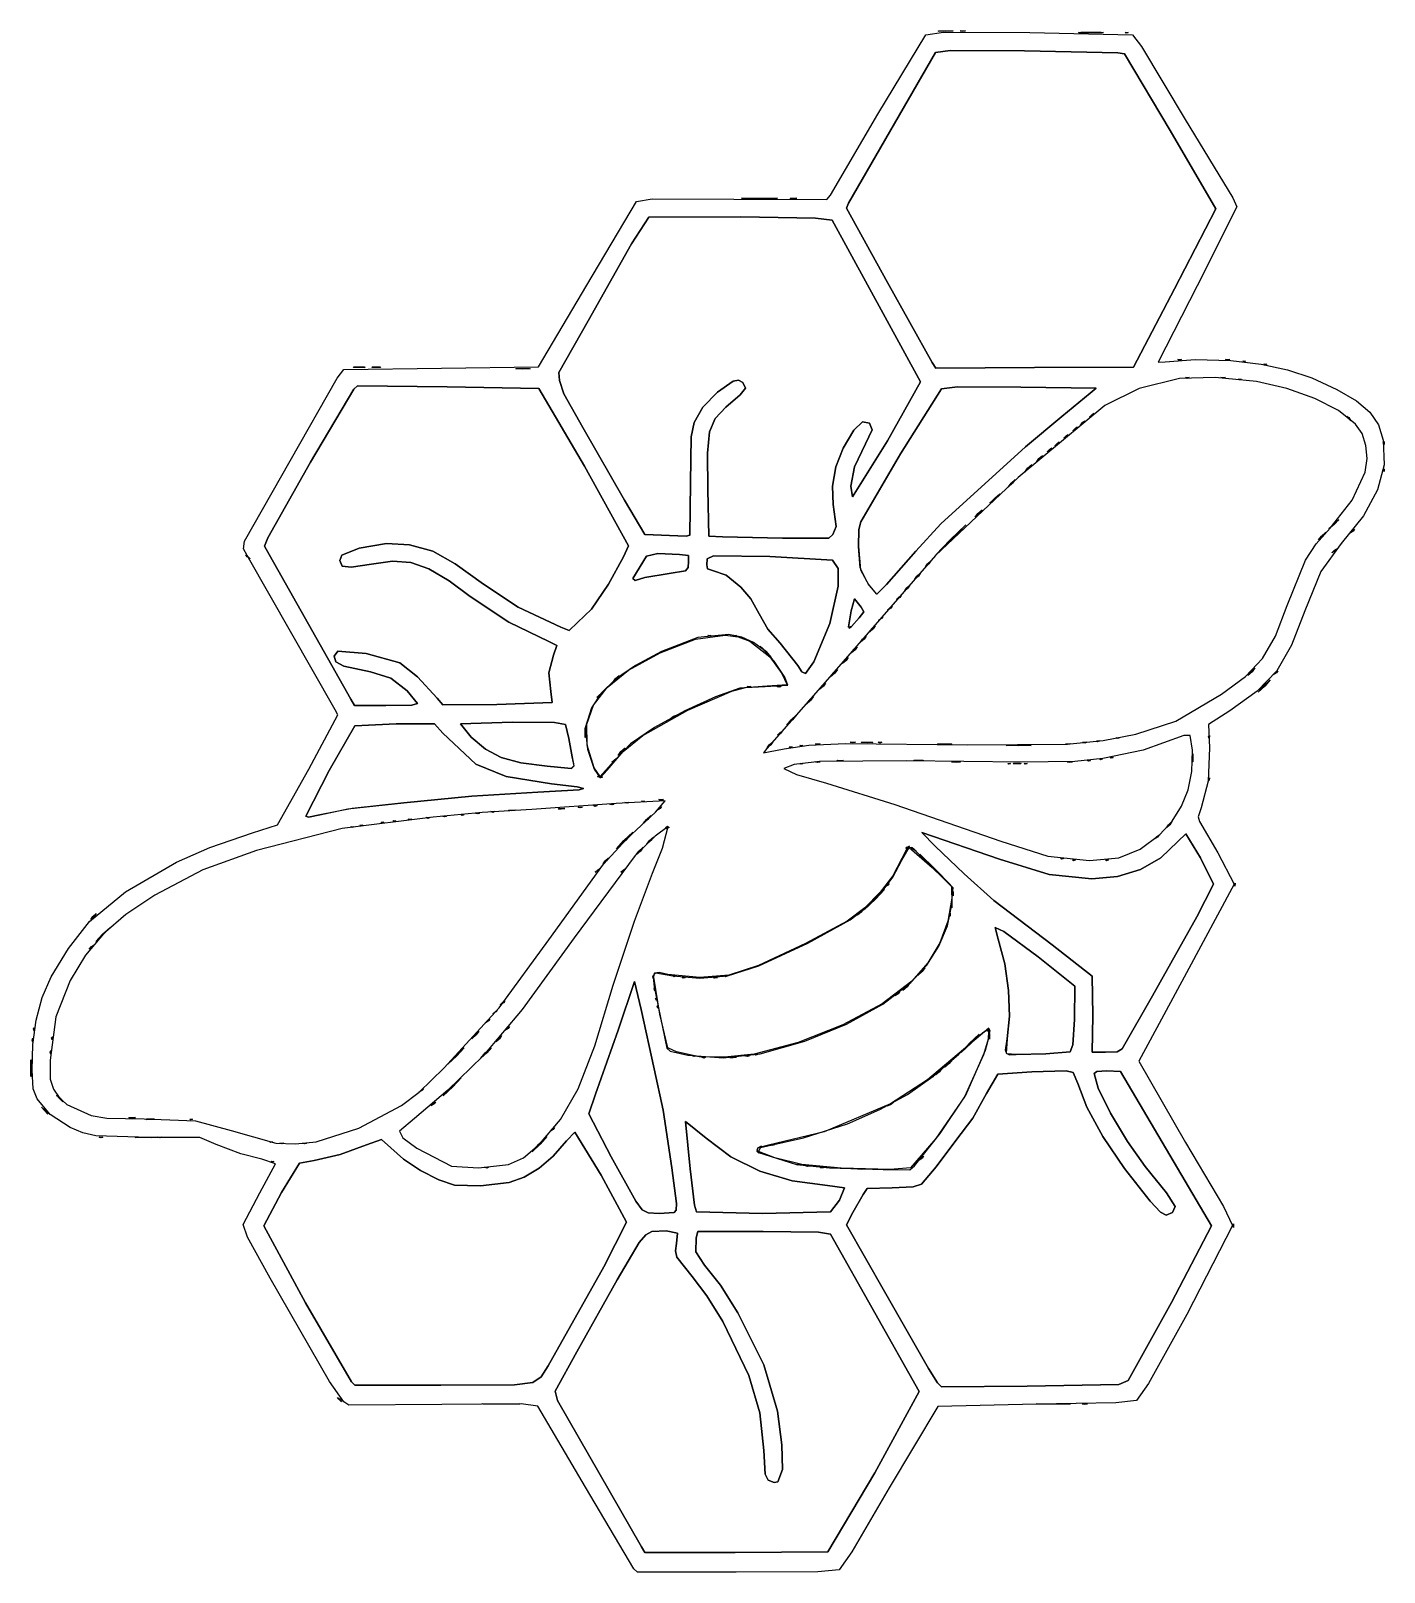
# Model space of a CAD drawing. Extents: x -1 to 144, y 109 to 298.
# Drawn here: x 67.9 to 144.1, y 108.8 to 195.5 of the extents above.
import ezdxf

# ---------------------------------------------------------------- set-up
doc = ezdxf.new("R2010")
doc.units = 0

msp = doc.modelspace()

# ---------------------------------------------------------------- linework, layer by layer
at = {"layer": 'Layer_1'}
for p, q in [((115.606414, 190.825954), (118.319361, 195.295198)), ((118.319361, 195.295198), (119.30791, 195.431464)), ((119.001664, 195.488899), (119.06374, 195.511537)), ((119.421499, 195.479207), (119.001664, 195.488899)), ((119.06374, 195.511537), (119.826759, 195.511067)), ((119.30791, 195.431464), (124.169154, 195.425278)), ((119.855287, 195.488372), (119.421499, 195.479207)), ((119.826759, 195.511067), (119.855287, 195.488372)), ((120.248099, 195.506779), (120.544828, 195.506779)), ((120.396458, 195.468009), (120.248099, 195.506779)), ((120.544828, 195.506779), (120.396458, 195.468009)), ((124.169154, 195.425278), (129.937066, 195.284248)), ((126.898574, 195.415753), (127.03046, 195.427247)), ((126.962509, 195.406319), (126.898574, 195.415753)), ((127.602729, 195.397587), (126.962509, 195.406319)), ((127.03046, 195.427247), (128.174989, 195.427247)), ((128.242937, 195.406301), (127.602729, 195.397587)), ((128.174989, 195.427247), (128.306876, 195.415732)), ((128.306876, 195.415732), (128.242937, 195.406301)), ((129.536757, 195.422247), (129.699257, 195.415247)), ((129.536787, 195.421947), (129.536757, 195.422247)), ((129.587987, 195.370747), (129.536787, 195.421947)), ((129.699257, 195.415247), (129.587987, 195.370747)), ((129.937066, 195.284248), (130.452198, 194.625611)), ((113.970874, 185.8097), (118.85051, 194.285209)), ((118.85051, 194.284879), (113.970874, 185.80937)), ((118.85051, 194.285209), (119.677699, 194.405547)), ((119.677699, 194.405217), (118.85051, 194.284879)), ((119.677699, 194.405547), (123.866354, 194.379109)), ((123.866354, 194.378779), (119.677699, 194.405217)), ((123.866354, 194.379109), (129.123757, 194.270609)), ((129.123757, 194.270279), (123.866354, 194.378779)), ((129.123757, 194.270609), (129.500257, 194.21871)), ((129.500257, 194.218379), (129.123757, 194.270279)), ((130.452198, 194.625611), (132.901833, 190.531484)), ((129.500257, 194.21871), (132.069844, 189.902565)), ((132.069844, 189.902235), (129.500257, 194.218379)), ((112.941969, 186.270099), (115.606414, 190.825954)), ((132.069844, 189.902565), (134.63565, 185.49436)), ((134.63565, 185.49403), (132.069844, 189.902235)), ((132.901833, 190.531484), (135.586039, 186.11074)), ((99.244182, 181.213156), (102.033801, 185.9066)), ((102.033801, 185.9066), (102.915693, 186.054134)), ((102.915693, 186.054134), (107.501876, 186.05043)), ((107.501876, 186.05043), (112.736132, 186.02023)), ((107.934108, 186.091089), (108.124614, 186.10183)), ((108.026455, 186.08228), (107.934108, 186.091089)), ((108.951215, 186.07413), (108.026455, 186.08228)), ((108.124614, 186.10183), (109.777816, 186.10183)), ((109.875974, 186.08228), (108.951215, 186.07413)), ((109.777816, 186.10183), (109.968321, 186.091089)), ((109.968321, 186.091089), (109.875974, 186.08228)), ((110.675578, 186.0709), (110.711379, 186.09746)), ((110.858755, 186.05886), (110.675578, 186.0709)), ((110.711379, 186.09776), (111.050498, 186.09576)), ((110.711379, 186.09746), (110.711379, 186.09776)), ((111.050498, 186.09576), (110.858755, 186.05886)), ((112.736132, 186.02023), (112.941969, 186.270099)), ((113.841459, 185.53882), (113.970874, 185.8097)), ((113.970874, 185.80937), (113.841459, 185.53849)), ((135.822509, 185.60206), (133.584942, 181.163336)), ((135.586039, 186.11074), (135.822509, 185.60206)), ((101.751589, 183.525333), (102.719042, 185.020161)), ((102.719053, 185.020141), (101.751599, 183.525313)), ((102.719042, 185.020161), (107.911281, 185.040261)), ((107.911291, 185.040241), (102.719053, 185.020141)), ((107.911281, 185.040261), (112.115131, 184.980169)), ((112.115141, 184.980141), (107.911291, 185.040241)), ((112.115131, 184.980169), (113.048526, 184.859521)), ((113.048536, 184.859501), (112.115141, 184.980141)), ((113.048526, 184.859521), (118.022621, 175.772853)), ((118.022631, 175.772833), (113.048536, 184.859501)), ((116.159434, 181.358776), (113.841459, 185.53882)), ((113.841459, 185.53849), (116.159434, 181.358446)), ((134.63565, 185.49436), (132.312423, 180.993756)), ((132.312423, 180.993426), (134.63565, 185.49403)), ((99.305021, 179.190548), (101.751589, 183.525333)), ((101.751599, 183.525313), (99.305031, 179.190528)), ((118.67537, 176.860201), (116.159434, 181.358776)), ((116.159434, 181.358446), (118.67537, 176.859871)), ((96.524912, 176.600582), (99.244182, 181.213156)), ((132.312423, 180.993756), (129.992986, 176.585222)), ((129.992986, 176.584942), (132.312423, 180.993426)), ((133.584942, 181.163336), (131.382684, 176.871821)), ((97.654744, 176.285502), (99.305021, 179.190548)), ((99.305031, 179.190528), (97.654754, 176.285482)), ((131.382684, 176.871821), (131.776294, 176.891721)), ((131.776294, 176.891721), (133.465344, 177.024255)), ((132.498753, 177.022961), (132.710693, 177.022961)), ((132.604723, 176.980161), (132.498753, 177.022961)), ((132.710693, 177.022961), (132.604723, 176.980161)), ((133.465344, 177.024255), (135.471299, 176.974921)), ((135.275279, 176.983861), (135.17092, 177.026061)), ((135.17092, 177.026061), (135.17092, 177.025961)), ((135.17092, 177.025961), (135.425259, 177.022961)), ((135.425259, 177.022961), (135.275279, 176.983861)), ((135.471299, 176.974921), (137.190379, 176.765483)), ((136.149568, 176.939961), (136.312068, 176.932961)), ((136.149588, 176.939661), (136.149568, 176.939961)), ((136.200788, 176.888461), (136.149588, 176.939661)), ((136.312068, 176.932961), (136.200788, 176.888461)), ((85.188609, 175.969782), (85.565877, 176.465482)), ((85.565877, 176.465482), (91.051303, 176.533382)), ((86.103485, 176.580169), (86.122417, 176.604062)), ((86.442231, 176.570662), (86.103485, 176.580169)), ((86.122417, 176.604072), (86.715874, 176.604762)), ((86.767415, 176.580999), (86.442231, 176.570662)), ((86.715874, 176.604762), (86.767415, 176.580999)), ((87.144257, 176.578149), (87.185218, 176.603522)), ((87.374807, 176.566922), (87.144257, 176.578149)), ((87.185218, 176.603522), (87.185218, 176.603322)), ((87.185218, 176.603322), (87.609117, 176.602322)), ((87.618481, 176.576822), (87.374807, 176.566922)), ((87.609117, 176.602322), (87.618481, 176.576822)), ((91.051303, 176.533382), (96.524912, 176.600582)), ((95.237717, 176.497297), (95.280505, 176.520172)), ((95.640818, 176.487772), (95.237717, 176.497297)), ((95.280505, 176.520172), (96.001131, 176.520172)), ((96.043918, 176.497297), (95.640818, 176.487772)), ((96.001131, 176.520172), (96.043918, 176.497297)), ((97.692304, 175.841753), (97.654744, 176.285502)), ((97.654754, 176.285482), (97.692314, 175.841733)), ((118.87332, 176.541622), (118.67537, 176.860201)), ((118.67537, 176.859871), (118.87332, 176.541342)), ((124.433153, 176.563422), (118.87332, 176.541622)), ((118.87332, 176.541342), (124.433153, 176.563142)), ((129.992986, 176.585222), (124.433153, 176.563422)), ((124.433153, 176.563142), (129.992986, 176.584942)), ((137.190379, 176.765483), (138.670607, 176.446919)), ((137.336487, 176.770401), (137.498977, 176.763402)), ((137.336507, 176.770102), (137.336487, 176.770401)), ((137.387707, 176.718902), (137.336507, 176.770102)), ((137.498977, 176.763402), (137.387707, 176.718902)), ((138.670607, 176.446919), (140.045807, 175.982537)), ((82.543475, 171.328908), (85.188609, 175.969782)), ((83.690074, 171.243758), (86.130751, 175.346773)), ((86.130753, 175.346763), (83.690075, 171.243749)), ((86.130751, 175.346773), (86.332139, 175.549913)), ((86.33214, 175.549903), (86.130753, 175.346763)), ((86.332139, 175.549913), (91.380148, 175.487813)), ((91.380149, 175.487803), (86.33214, 175.549903)), ((91.380148, 175.487813), (96.5349, 175.384743)), ((96.534901, 175.384733), (91.380149, 175.487803)), ((96.5349, 175.384743), (99.110958, 171.018614)), ((99.110958, 171.0186), (96.534901, 175.384733)), ((97.944955, 175.092236), (97.692304, 175.841753)), ((97.692314, 175.841733), (97.944965, 175.092216)), ((106.591428, 175.188133), (105.760478, 174.338783)), ((105.760488, 174.338763), (106.591438, 175.188114)), ((107.476847, 175.805205), (106.591428, 175.188133)), ((106.591438, 175.188114), (107.476857, 175.805185)), ((107.780908, 175.85143), (107.476847, 175.805205)), ((107.476857, 175.805185), (107.780918, 175.85141)), ((108.022025, 175.734033), (107.780908, 175.85143)), ((107.780918, 175.85141), (108.022035, 175.734013)), ((107.875772, 175.041284), (108.172399, 175.403329)), ((108.172409, 175.403309), (107.875782, 175.041264)), ((108.172399, 175.403329), (108.022025, 175.734033)), ((108.022035, 175.734013), (108.172409, 175.403309)), ((118.022621, 175.772853), (116.159665, 172.445851)), ((116.159675, 172.445831), (118.022631, 175.772833)), ((116.897973, 171.718528), (119.19818, 175.377783)), ((119.19818, 175.377773), (116.897973, 171.718518)), ((119.19818, 175.377783), (120.097832, 175.479797)), ((120.097832, 175.479761), (119.19818, 175.377773)), ((120.097832, 175.479797), (123.656764, 175.461983)), ((123.656764, 175.461973), (120.097832, 175.479761)), ((123.656764, 175.461983), (127.891119, 175.413783)), ((127.891119, 175.413773), (123.656764, 175.461973)), ((127.891119, 175.413783), (127.556169, 175.122204)), ((127.556169, 175.122193), (127.891119, 175.413773)), ((130.32338, 175.388084), (128.388248, 174.432584)), ((132.580913, 175.956713), (130.32338, 175.388084)), ((134.594167, 176.005116), (132.580913, 175.956713)), ((132.922643, 176.005173), (133.134592, 176.005173)), ((133.028622, 175.962373), (132.922643, 176.005173)), ((133.134592, 176.005173), (133.028622, 175.962373)), ((136.928487, 175.778833), (134.594167, 176.005116)), ((135.02094, 175.966072), (134.91658, 176.008272)), ((134.91658, 176.008272), (134.91658, 176.008172)), ((134.91658, 176.008172), (135.17092, 176.005173)), ((135.17092, 176.005173), (135.02094, 175.966072)), ((135.895229, 175.922173), (136.057729, 175.915173)), ((135.895249, 175.921873), (135.895229, 175.922173)), ((135.946449, 175.870673), (135.895249, 175.921873)), ((136.057729, 175.915173), (135.946449, 175.870673)), ((138.626922, 175.393005), (136.928487, 175.778833)), ((140.204277, 174.831249), (138.626922, 175.393005)), ((140.045807, 175.982537), (141.449802, 175.335643)), ((141.449802, 175.335643), (142.553388, 174.694512)), ((99.005877, 173.193736), (97.944955, 175.092236)), ((97.944965, 175.092216), (99.005887, 173.193716)), ((105.760478, 174.338783), (105.281085, 173.480066)), ((105.281095, 173.480046), (105.760488, 174.338763)), ((106.460362, 173.697325), (107.06778, 174.344065)), ((107.06779, 174.344045), (106.460371, 173.697305)), ((107.06778, 174.344065), (107.875772, 175.041284)), ((107.875782, 175.041264), (107.06779, 174.344045)), ((128.388248, 174.432584), (123.514912, 170.381187)), ((127.556169, 175.122204), (125.961331, 173.809535)), ((125.961331, 173.809525), (127.556169, 175.122193)), ((141.536216, 174.146823), (140.204277, 174.831249)), ((142.553388, 174.694512), (143.308512, 174.054922)), ((105.281085, 173.480066), (105.117762, 172.668243)), ((105.117772, 172.668223), (105.281095, 173.480046)), ((106.143219, 172.958353), (106.460362, 173.697325)), ((106.460371, 173.697305), (106.143227, 172.958333)), ((114.748243, 173.520437), (114.262426, 173.046706)), ((114.262436, 173.046686), (114.748253, 173.520417)), ((115.143535, 173.444966), (114.748243, 173.520437)), ((114.748253, 173.520417), (115.143545, 173.444946)), ((115.285654, 173.060354), (115.143535, 173.444966)), ((115.143545, 173.444946), (115.285664, 173.060334)), ((125.961331, 173.809535), (123.916274, 172.100887)), ((123.916274, 172.100877), (125.961331, 173.809525)), ((127.18963, 173.469246), (127.00926, 173.352896)), ((127.00927, 173.352886), (127.15763, 173.501246)), ((127.15763, 173.501246), (127.263607, 173.575216)), ((127.263607, 173.575216), (127.18963, 173.469246)), ((127.698309, 173.893145), (127.517939, 173.776785)), ((127.517949, 173.776775), (127.666309, 173.925145)), ((127.666309, 173.925145), (127.772287, 173.999111)), ((127.772287, 173.999111), (127.698309, 173.893145)), ((142.4984, 173.392986), (141.536216, 174.146823)), ((142.089221, 173.723575), (142.015259, 173.829549)), ((142.015259, 173.829549), (142.121221, 173.755575)), ((142.237581, 173.575205), (142.089211, 173.723565)), ((142.121221, 173.755575), (142.237581, 173.575205)), ((143.308512, 174.054922), (143.78416, 173.341004)), ((101.358373, 169.104511), (99.005877, 173.193736)), ((99.005887, 173.193716), (101.358383, 169.104491)), ((105.117762, 172.668243), (105.068168, 170.07842)), ((105.068178, 170.0784), (105.117772, 172.668223)), ((106.034958, 171.755658), (106.143219, 172.958353)), ((106.143227, 172.958333), (106.034967, 171.755638)), ((114.262426, 173.046706), (113.656962, 172.041022)), ((113.656972, 172.041002), (114.262436, 173.046686)), ((114.921515, 172.283087), (115.285654, 173.060354)), ((115.285664, 173.060334), (114.921525, 172.283067)), ((126.257061, 172.706227), (126.076681, 172.589877)), ((126.076691, 172.589867), (126.225061, 172.738227)), ((126.225061, 172.738227), (126.331031, 172.812196)), ((126.331031, 172.812196), (126.257061, 172.706227)), ((126.58537, 173.013766), (126.73374, 173.162126)), ((126.76574, 173.130126), (126.58537, 173.013776)), ((126.73374, 173.162126), (126.83971, 173.236096)), ((126.83971, 173.236096), (126.76574, 173.130126)), ((142.86529, 172.852581), (142.4984, 173.392986)), ((143.08404, 172.184873), (142.86529, 172.852581)), ((143.78416, 173.341004), (144.049318, 172.476887)), ((106.054188, 169.71775), (106.034958, 171.755658)), ((106.034967, 171.755638), (106.054199, 169.71773)), ((113.656962, 172.041022), (113.253121, 170.975752)), ((113.253131, 170.975733), (113.656972, 172.041002)), ((116.159665, 172.445851), (114.193276, 169.293861)), ((114.193286, 169.293841), (116.159675, 172.445831)), ((114.297471, 170.97651), (114.921515, 172.283087)), ((114.921525, 172.283067), (114.29748, 170.97649)), ((114.665366, 167.894993), (116.897973, 171.718528)), ((116.897973, 171.718518), (114.665366, 167.894983)), ((123.916274, 172.100887), (119.15276, 167.777513)), ((119.15276, 167.777503), (123.916274, 172.100877)), ((125.324482, 171.943218), (125.144112, 171.826858)), ((125.144122, 171.826848), (125.292482, 171.975218)), ((125.292482, 171.975218), (125.398456, 172.04918)), ((125.398456, 172.04918), (125.324482, 171.943218)), ((125.748381, 172.282327), (125.568002, 172.165967)), ((125.568012, 172.165967), (125.716382, 172.314327)), ((125.716382, 172.314327), (125.822351, 172.388297)), ((125.822351, 172.388297), (125.748381, 172.282327)), ((143.14352, 171.446135), (143.08404, 172.184873)), ((144.049318, 172.476887), (144.1034, 171.098317)), ((144.056359, 172.352957), (144.056659, 172.352977)), ((144.100858, 172.241677), (144.056359, 172.352957)), ((144.056659, 172.352977), (144.107859, 172.404177)), ((144.107859, 172.404177), (144.100858, 172.241677)), ((79.98233, 166.808174), (82.543475, 171.328908)), ((81.278912, 166.997944), (83.690074, 171.243758)), ((83.690075, 171.243749), (81.278913, 166.997934)), ((99.110958, 171.018614), (101.57539, 166.542324)), ((101.575391, 166.542314), (99.110958, 171.0186)), ((113.253121, 170.975752), (113.06498, 169.901774)), ((113.06499, 169.901754), (113.253131, 170.975733)), ((114.092399, 169.88732), (114.297471, 170.97651)), ((114.29748, 170.97649), (114.092409, 169.8873)), ((124.126764, 170.904639), (123.885254, 170.692689)), ((123.885254, 170.692689), (124.041984, 170.904639)), ((124.041984, 170.904639), (124.283493, 171.116579)), ((124.283493, 171.116579), (124.126764, 170.904639)), ((124.762613, 171.455718), (124.566773, 171.286158)), ((124.566773, 171.286158), (124.677833, 171.455718)), ((124.677833, 171.455718), (124.873673, 171.625278)), ((124.873673, 171.625278), (124.762613, 171.455718)), ((143.0326, 170.692639), (143.14352, 171.446135)), ((144.1034, 171.098317), (143.735924, 169.692342)), ((144.056359, 170.826919), (144.056659, 170.826939)), ((144.100858, 170.715649), (144.056359, 170.826919)), ((144.056659, 170.826939), (144.107859, 170.878139)), ((144.107859, 170.878139), (144.100858, 170.715649)), ((105.068168, 170.07842), (105.041338, 167.132694)), ((105.041348, 167.132674), (105.068178, 170.0784)), ((123.514912, 170.381187), (118.85426, 166.003915)), ((123.194185, 170.05684), (122.952685, 169.84489)), ((122.952685, 169.84489), (123.109405, 170.05684)), ((123.109405, 170.05684), (123.350915, 170.26879)), ((123.350915, 170.26879), (123.194185, 170.05684)), ((142.305436, 169.116031), (143.0326, 170.692639)), ((102.500637, 167.178904), (101.358373, 169.104511)), ((101.358383, 169.104491), (102.500647, 167.178883)), ((106.111098, 167.089584), (106.054188, 169.71775)), ((106.054199, 169.71773), (106.111108, 167.089564)), ((113.06498, 169.901774), (113.106618, 168.869961)), ((113.106628, 168.869941), (113.06499, 169.901754)), ((114.193276, 169.293861), (114.092399, 169.88732)), ((114.092409, 169.8873), (114.193286, 169.293841)), ((121.922496, 168.938841), (122.198026, 169.214371)), ((122.224556, 169.187851), (121.922496, 168.938841)), ((122.198026, 169.214371), (122.473566, 169.463381)), ((122.473566, 169.463381), (122.224556, 169.187851)), ((141.064102, 167.528023), (142.305436, 169.116031)), ((143.735924, 169.692342), (142.934566, 168.228708)), ((113.106618, 168.869961), (113.260969, 167.62486)), ((113.260979, 167.62484), (113.106628, 168.869941)), ((121.329037, 168.361242), (121.087528, 168.149292)), ((121.087528, 168.149292), (121.244257, 168.361242)), ((121.244257, 168.361242), (121.485767, 168.573192)), ((121.485767, 168.573192), (121.329037, 168.361242)), ((142.934566, 168.228708), (141.687002, 166.677164)), ((113.260969, 167.62486), (113.076859, 167.180503)), ((113.076868, 167.180484), (113.260979, 167.62484)), ((114.532626, 166.509894), (114.541448, 167.454826)), ((114.541444, 167.454816), (114.532626, 166.509885)), ((114.665366, 167.894983), (114.541444, 167.454816)), ((114.541448, 167.454826), (114.665366, 167.894993)), ((119.15276, 167.777513), (117.749212, 166.242385)), ((117.749212, 166.242375), (119.15276, 167.777503)), ((119.675829, 166.877634), (120.562838, 167.725433)), ((120.562838, 167.725433), (119.760609, 166.877634)), ((140.285694, 166.643467), (141.064102, 167.528023)), ((140.997902, 167.497593), (141.273432, 167.773123)), ((141.299962, 167.746593), (140.997902, 167.497593)), ((141.273432, 167.773123), (141.548972, 168.022132)), ((141.548972, 168.022132), (141.299962, 167.746593)), ((142.365181, 167.365093), (142.184811, 167.248743)), ((142.184821, 167.248733), (142.333181, 167.397093)), ((142.333181, 167.397093), (142.439158, 167.471063)), ((142.439158, 167.471063), (142.365181, 167.365093)), ((79.919317, 166.380213), (79.98233, 166.808174)), ((81.102993, 166.5282), (81.278912, 166.997944)), ((81.197934, 166.343395), (81.102993, 166.5282)), ((81.278913, 166.997934), (81.102994, 166.52819)), ((81.102994, 166.52819), (81.197935, 166.343385)), ((87.971472, 166.680374), (86.430967, 166.406722)), ((86.430969, 166.406727), (87.971473, 166.680364)), ((89.267497, 166.603789), (87.971472, 166.680374)), ((87.971473, 166.680364), (89.267498, 166.603791)), ((90.58088, 166.237495), (89.267497, 166.603789)), ((89.267498, 166.603791), (90.580881, 166.237485)), ((101.57539, 166.542324), (101.310537, 165.927585)), ((101.310538, 165.927575), (101.575391, 166.542314)), ((104.822915, 167.077894), (102.500637, 167.178904)), ((102.500647, 167.178883), (104.822925, 167.077874)), ((105.041338, 167.132694), (104.822915, 167.077894)), ((104.822925, 167.077874), (105.041348, 167.132674)), ((106.874114, 167.041984), (106.111098, 167.089584)), ((106.111108, 167.089564), (106.874124, 167.041964)), ((110.247947, 166.978424), (106.874104, 167.042024)), ((106.874124, 167.041964), (110.247967, 166.978364)), ((112.858774, 166.962424), (110.247947, 166.978424)), ((110.247967, 166.978364), (112.858794, 166.962364)), ((113.076859, 167.180503), (112.858774, 166.962424)), ((112.858794, 166.962364), (113.076868, 167.180484)), ((114.628176, 165.303535), (114.532626, 166.509894)), ((114.532626, 166.509885), (114.641016, 165.195806)), ((119.760609, 166.877634), (118.87361, 166.029835)), ((118.87361, 166.029835), (119.675829, 166.877634)), ((139.681392, 165.730539), (140.285694, 166.643467)), ((140.658783, 167.089584), (140.417283, 166.877634)), ((140.417283, 166.877634), (140.574003, 167.089584)), ((141.687002, 166.677164), (140.540808, 165.096311)), ((140.574003, 167.089584), (140.815513, 167.301534)), ((140.815513, 167.301534), (140.658783, 167.089584)), ((80.123732, 165.987795), (79.919317, 166.380213)), ((80.115337, 165.923865), (80.041372, 166.029835)), ((80.041372, 166.029835), (80.147347, 165.955865)), ((80.295711, 165.807495), (80.115338, 165.923855)), ((85.07887, 157.313316), (80.123732, 165.987795)), ((80.147347, 165.955865), (80.295711, 165.807495)), ((85.95174, 157.912175), (81.197934, 166.343395)), ((81.197935, 166.343385), (85.951741, 157.912165)), ((85.444108, 166.014075), (85.342532, 165.707249)), ((85.342532, 165.707249), (85.477748, 165.397266)), ((85.342535, 165.707239), (85.444109, 166.014065)), ((85.477749, 165.397256), (85.342535, 165.707239)), ((86.430967, 166.406722), (85.444108, 166.014075)), ((85.444109, 166.014065), (86.430969, 166.406727)), ((87.11278, 165.515116), (88.309924, 165.681746)), ((88.309925, 165.681736), (87.112781, 165.515106)), ((88.309924, 165.681746), (89.334801, 165.601212)), ((89.334802, 165.601202), (88.309925, 165.681736)), ((91.832528, 165.527983), (90.58088, 166.237495)), ((90.580881, 166.237485), (91.832529, 165.527973)), ((101.310537, 165.927585), (100.45152, 164.376627)), ((100.451521, 164.376617), (101.310538, 165.927575)), ((102.604913, 165.966275), (101.829729, 164.699567)), ((101.829729, 164.699547), (102.604913, 165.966255)), ((103.231643, 166.111902), (102.604913, 165.966275)), ((102.604913, 165.966255), (103.231643, 166.111886)), ((104.44546, 166.060175), (103.231643, 166.111902)), ((103.231643, 166.111886), (104.44546, 166.060155)), ((104.966574, 166.005675), (104.44546, 166.060175)), ((104.44546, 166.060155), (104.966574, 166.005655)), ((104.936896, 165.318534), (104.966574, 165.652445)), ((104.966574, 165.652426), (104.936896, 165.318514)), ((104.966574, 165.652445), (104.966574, 166.005675)), ((104.966574, 166.005655), (104.966574, 165.652426)), ((105.983928, 165.473756), (106.015757, 165.811376)), ((106.015757, 165.811336), (105.983928, 165.473716)), ((106.015757, 165.811376), (106.365559, 165.968606)), ((106.365559, 165.968566), (106.015757, 165.811336)), ((106.365559, 165.968606), (109.544985, 165.942935)), ((109.544985, 165.942895), (106.365559, 165.968566)), ((109.544985, 165.942935), (113.071215, 165.735565)), ((113.071215, 165.735525), (109.544985, 165.942895)), ((113.071215, 165.735565), (113.387189, 165.25904)), ((113.387191, 165.259), (113.071215, 165.735525)), ((118.85426, 166.003915), (115.845254, 162.52795)), ((117.749212, 166.242385), (116.096004, 164.371047)), ((116.096004, 164.371037), (117.749212, 166.242375)), ((118.404141, 165.521156), (118.599981, 165.690715)), ((118.599981, 165.690715), (118.488921, 165.521156)), ((138.639885, 163.182869), (139.681392, 165.730539)), ((141.347822, 166.262995), (141.167452, 166.146635)), ((141.167462, 166.146625), (141.315822, 166.294995)), ((141.315822, 166.294995), (141.421799, 166.368957)), ((141.421799, 166.368957), (141.347822, 166.262995)), ((85.477748, 165.397266), (85.983805, 165.336821)), ((85.983806, 165.336807), (85.477749, 165.397256)), ((85.983805, 165.336821), (87.11278, 165.515116)), ((87.112781, 165.515106), (85.983806, 165.336807)), ((89.334801, 165.601212), (90.342128, 165.239872)), ((90.342129, 165.239862), (89.334802, 165.601202)), ((90.342128, 165.239872), (91.48662, 164.564087)), ((91.486621, 164.564077), (90.342129, 165.239862)), ((93.416098, 164.389637), (91.832528, 165.527983)), ((91.832529, 165.527973), (93.416099, 164.389627)), ((101.965849, 164.598195), (102.507965, 164.767267)), ((102.507965, 164.767197), (101.965849, 164.598141)), ((102.507965, 164.767217), (103.864439, 164.988546)), ((103.864439, 164.988526), (102.507965, 164.767197)), ((103.864439, 164.988546), (104.79559, 165.128069)), ((104.79559, 165.128049), (103.864439, 164.988526)), ((104.79559, 165.128069), (104.936896, 165.318534)), ((104.936896, 165.318514), (104.79559, 165.128049)), ((106.034314, 165.23913), (105.983928, 165.473756)), ((105.983928, 165.473716), (106.034315, 165.23909)), ((106.311033, 165.160526), (106.034314, 165.23913)), ((106.034315, 165.23909), (106.311033, 165.160486)), ((107.07147, 164.894564), (106.311033, 165.160526)), ((106.311033, 165.160486), (107.07147, 164.894509)), ((107.902248, 164.210447), (107.07147, 164.894564)), ((107.07147, 164.894509), (107.902248, 164.210407)), ((113.387189, 165.25904), (113.373508, 164.267497)), ((113.373508, 164.267457), (113.387191, 165.259)), ((115.069715, 164.397827), (114.628176, 165.303535)), ((114.641016, 165.195806), (115.112209, 164.333888)), ((117.895461, 164.842926), (117.699622, 164.673367)), ((117.699622, 164.673367), (117.810682, 164.842926)), ((117.810682, 164.842926), (118.006521, 165.012486)), ((118.006521, 165.012486), (117.895461, 164.842926)), ((118.488921, 165.521156), (118.293081, 165.351596)), ((118.293081, 165.351596), (118.404141, 165.521156)), ((140.540808, 165.096311), (139.639984, 162.887439)), ((91.48662, 164.564087), (92.675964, 163.697368)), ((92.675965, 163.697358), (91.486621, 164.564077)), ((95.380605, 163.097012), (93.416098, 164.389637)), ((93.416099, 164.389627), (95.380606, 163.097002)), ((100.45152, 164.376627), (99.508264, 162.983239)), ((99.508265, 162.983229), (100.451521, 164.376617)), ((101.829729, 164.699567), (101.965849, 164.598195)), ((101.965849, 164.598141), (101.829729, 164.699497)), ((108.473096, 163.555884), (107.902248, 164.210447)), ((107.902248, 164.210407), (108.473096, 163.555844)), ((113.373508, 164.267497), (112.914204, 162.169519)), ((112.914204, 162.169479), (113.373508, 164.267457)), ((115.552554, 163.829438), (115.069715, 164.397827)), ((115.112209, 164.333888), (115.552554, 163.829428)), ((116.096004, 164.371047), (115.552554, 163.829438)), ((115.552554, 163.829428), (116.096004, 164.371037)), ((117.302002, 164.164687), (117.106162, 163.995128)), ((117.106162, 163.995128), (117.217222, 164.164687)), ((117.217222, 164.164687), (117.413062, 164.334247)), ((117.413062, 164.334247), (117.302002, 164.164687)), ((92.675964, 163.697368), (94.84458, 162.25103)), ((94.844581, 162.25102), (92.675965, 163.697358)), ((97.773405, 161.96893), (95.380605, 163.097012)), ((95.380606, 163.097002), (97.773406, 161.96892)), ((108.935937, 162.722259), (108.473096, 163.555884)), ((108.473096, 163.555844), (108.935937, 162.722219)), ((114.107214, 162.879189), (114.308001, 163.559844)), ((114.308001, 163.559834), (114.107214, 162.879179)), ((114.308001, 163.559844), (114.674835, 163.091809)), ((114.674835, 163.091799), (114.308001, 163.559834)), ((114.674835, 163.091809), (114.828035, 162.824349)), ((114.828035, 162.824339), (114.674835, 163.091799)), ((116.337843, 163.041369), (116.157474, 162.925009)), ((116.157484, 162.924999), (116.305843, 163.073369)), ((116.305843, 163.073369), (116.411821, 163.147331)), ((116.411821, 163.147331), (116.337843, 163.041369)), ((116.846523, 163.634818), (116.666153, 163.518458)), ((116.666163, 163.518458), (116.814523, 163.666818)), ((116.814523, 163.666818), (116.920496, 163.740788)), ((116.920496, 163.740788), (116.846523, 163.634818)), ((137.985473, 161.453426), (138.639885, 163.182869)), ((94.84458, 162.25103), (97.106037, 161.153021)), ((97.106038, 161.153011), (94.844581, 162.25102)), ((98.705981, 162.23486), (98.252789, 161.77773)), ((98.25279, 161.77772), (98.705982, 162.23485)), ((99.508264, 162.983239), (98.705981, 162.23486)), ((98.705982, 162.23485), (99.508265, 162.983229)), ((109.422581, 161.854854), (108.935937, 162.722259)), ((108.935937, 162.722219), (109.422581, 161.854814)), ((112.914204, 162.169519), (112.020854, 160.010513)), ((112.020854, 160.010473), (112.914204, 162.169479)), ((115.845254, 162.52795), (112.262223, 158.417975)), ((113.957487, 161.96847), (114.107214, 162.879189)), ((114.107214, 162.879179), (113.96547, 161.976704)), ((114.569526, 162.498359), (114.123649, 162.003368)), ((114.132114, 162.01085), (114.569526, 162.49835)), ((114.828035, 162.824349), (114.569526, 162.498359)), ((114.569526, 162.49835), (114.828035, 162.824339)), ((115.829164, 162.447909), (115.648794, 162.33155)), ((115.648804, 162.33154), (115.797164, 162.479909)), ((115.797164, 162.479909), (115.903141, 162.553872)), ((115.903141, 162.553872), (115.829164, 162.447909)), ((139.639984, 162.887439), (138.896842, 160.945554)), ((98.252789, 161.77773), (97.773405, 161.96893)), ((97.773406, 161.96892), (98.25279, 161.77772)), ((103.370993, 160.520712), (105.361746, 161.298773)), ((105.489628, 161.380311), (103.443079, 160.599352)), ((105.361746, 161.298773), (107.031703, 161.520678)), ((107.206558, 161.551349), (105.489628, 161.380311)), ((106.052812, 161.509681), (106.215306, 161.502681)), ((106.052813, 161.509381), (106.052812, 161.509681)), ((106.104033, 161.458181), (106.052813, 161.509381)), ((106.215306, 161.502681), (106.104033, 161.458181)), ((107.031703, 161.520678), (107.756353, 161.422701)), ((107.951146, 161.407308), (107.206558, 161.551349)), ((107.494066, 161.509681), (107.656559, 161.502681)), ((107.494067, 161.509381), (107.494066, 161.509681)), ((107.545286, 161.458181), (107.494067, 161.509381)), ((107.656559, 161.502681), (107.545286, 161.458181)), ((107.756353, 161.422701), (108.412767, 161.18524)), ((108.625004, 161.109779), (107.951146, 161.407308)), ((110.114568, 161.064931), (109.422581, 161.854854)), ((109.422581, 161.854814), (110.114568, 161.064891)), ((114.123649, 162.003368), (113.957487, 161.96847)), ((113.96547, 161.976704), (114.009128, 161.915597)), ((114.009128, 161.915597), (114.132114, 162.01085)), ((114.843395, 161.282211), (114.647556, 161.112651)), ((114.647556, 161.112651), (114.758615, 161.282211)), ((114.758615, 161.282211), (114.954455, 161.451771)), ((114.954455, 161.451771), (114.843395, 161.282211)), ((115.352075, 161.87567), (115.156235, 161.706111)), ((115.156235, 161.706111), (115.267295, 161.87567)), ((115.267295, 161.87567), (115.463135, 162.04523)), ((115.463135, 162.04523), (115.352075, 161.87567)), ((137.261551, 160.1939), (137.985473, 161.453426)), ((85.228239, 160.612142), (85.023186, 160.340563)), ((85.023187, 160.340553), (85.22824, 160.612132)), ((86.812783, 160.491565), (85.228239, 160.612142)), ((85.22824, 160.612132), (86.812784, 160.491554)), ((88.707638, 159.958593), (86.812783, 160.491565)), ((86.812784, 160.491554), (88.707639, 159.958583)), ((97.106037, 161.153021), (97.550564, 160.939481)), ((97.550565, 160.939472), (97.106038, 161.153011)), ((97.550564, 160.939481), (97.369746, 160.396022)), ((97.369747, 160.396012), (97.550565, 160.939472)), ((101.589896, 159.539202), (103.370993, 160.520712)), ((103.443079, 160.599352), (101.967783, 159.808171)), ((108.412767, 161.18524), (109.536841, 160.291272)), ((109.232025, 160.658426), (108.625004, 161.109779)), ((109.285769, 160.582782), (108.993605, 160.900701)), ((108.993605, 160.900701), (109.311528, 160.608532)), ((109.776101, 160.052913), (109.232025, 160.658426)), ((109.603693, 160.264852), (109.285769, 160.582782)), ((109.311528, 160.608532), (109.603693, 160.264852)), ((111.11559, 159.812073), (110.114568, 161.064931)), ((110.114568, 161.064891), (111.11559, 159.812033)), ((114.334716, 160.688752), (114.13888, 160.519192)), ((114.13888, 160.519192), (114.249936, 160.688752)), ((114.249936, 160.688752), (114.445776, 160.858311)), ((114.445776, 160.858311), (114.334716, 160.688752)), ((138.896842, 160.945554), (138.059697, 159.510787)), ((85.023186, 160.340563), (85.114808, 160.006413)), ((85.114809, 160.006403), (85.023187, 160.340553)), ((85.114808, 160.006413), (85.570007, 159.77885)), ((85.570008, 159.77884), (85.114809, 160.006403)), ((85.570007, 159.77885), (87.070064, 159.459143)), ((87.070065, 159.459133), (85.570008, 159.77884)), ((89.709585, 159.162225), (88.707638, 159.958593)), ((88.707639, 159.958583), (89.709586, 159.162215)), ((97.369746, 160.396022), (97.106065, 159.393023)), ((97.106066, 159.393013), (97.369747, 160.396012)), ((101.967783, 159.808171), (100.847754, 159.039589)), ((109.536841, 160.291272), (110.206812, 159.355631)), ((110.37909, 159.153207), (109.776101, 160.052913)), ((111.342012, 159.450324), (111.11559, 159.812073)), ((111.11559, 159.812033), (111.342012, 159.450284)), ((112.020854, 160.010513), (111.53887, 159.35635)), ((111.53887, 159.35631), (112.020854, 160.010473)), ((113.105416, 159.374644), (113.346921, 159.586583)), ((113.346921, 159.586583), (113.190194, 159.374644)), ((113.826042, 160.095292), (113.630203, 159.925733)), ((113.630203, 159.925733), (113.741262, 160.095292)), ((113.741262, 160.095292), (113.937101, 160.264852)), ((113.937101, 160.264852), (113.826042, 160.095292)), ((136.302998, 159.181299), (137.261551, 160.1939)), ((136.589368, 159.459443), (136.830868, 159.671393)), ((136.830868, 159.671393), (136.674148, 159.459443)), ((87.070064, 159.459143), (88.214589, 159.103184)), ((88.21459, 159.103174), (87.070065, 159.459133)), ((88.214589, 159.103184), (89.134369, 158.380862)), ((89.13437, 158.380852), (88.21459, 159.103174)), ((90.823992, 157.975775), (89.709585, 159.162225)), ((89.709586, 159.162215), (90.823992, 157.975765)), ((97.106065, 159.393023), (97.208286, 158.349105)), ((97.208287, 158.349095), (97.106066, 159.393013)), ((100.847754, 159.039589), (100.037732, 158.257237)), ((100.380579, 158.565215), (101.589896, 159.539202)), ((100.939543, 159.077914), (100.743704, 158.908354)), ((100.743704, 158.908354), (100.854763, 159.077914)), ((100.854763, 159.077914), (101.050602, 159.247474)), ((101.050602, 159.247474), (100.939543, 159.077914)), ((109.276828, 158.619024), (110.545979, 158.694524)), ((110.51054, 158.724054), (109.391304, 158.652654)), ((110.206812, 159.355631), (110.51054, 158.724054)), ((110.545979, 158.694524), (110.37909, 159.153207)), ((111.53887, 159.35635), (111.342012, 159.450324)), ((111.342012, 159.450284), (111.53887, 159.35631)), ((112.469568, 158.653984), (112.665407, 158.823544)), ((112.665407, 158.823544), (112.554348, 158.653984)), ((113.190194, 159.374644), (112.94869, 159.162694)), ((112.94869, 159.162694), (113.105416, 159.374644)), ((134.94469, 158.192635), (136.302998, 159.181299)), ((136.674148, 159.459443), (136.432638, 159.247503)), ((136.432638, 159.247503), (136.589368, 159.459443)), ((138.059697, 159.510787), (136.95881, 158.356368)), ((137.309987, 158.653984), (137.683517, 158.993104)), ((137.683517, 158.993104), (137.394767, 158.653984)), ((138.041426, 159.395873), (137.861046, 159.279513)), ((137.861056, 159.279503), (138.009426, 159.427873)), ((138.009426, 159.427873), (138.115396, 159.501839)), ((138.115396, 159.501839), (138.041426, 159.395873)), ((86.161613, 157.551876), (85.95174, 157.912175)), ((85.951741, 157.912165), (86.161615, 157.551846)), ((89.134369, 158.380862), (89.706245, 157.678325)), ((89.706246, 157.678316), (89.13437, 158.380852)), ((91.127264, 157.594266), (90.823992, 157.975775)), ((90.823992, 157.975765), (91.127265, 157.594256)), ((97.208286, 158.349105), (97.283845, 157.723505)), ((97.283846, 157.723496), (97.208287, 158.349095)), ((100.037732, 158.257237), (99.492457, 157.424746)), ((99.614356, 157.571598), (100.380579, 158.565215)), ((99.795018, 158.007755), (99.943382, 158.156115)), ((99.975392, 158.124115), (99.795019, 158.007765)), ((99.943382, 158.156115), (100.049357, 158.230085)), ((100.049357, 158.230085), (99.975392, 158.124115)), ((106.472071, 158.053497), (104.755796, 157.252542)), ((104.914347, 157.292722), (107.406584, 158.372595)), ((107.84908, 158.537484), (106.472071, 158.053497)), ((107.406584, 158.372595), (108.158533, 158.561806)), ((109.391304, 158.652654), (107.84908, 158.537484)), ((108.158533, 158.561806), (109.276828, 158.619024)), ((108.251784, 158.625384), (108.463732, 158.625384)), ((108.357758, 158.582584), (108.251784, 158.625384)), ((108.463732, 158.625384), (108.357758, 158.582584)), ((112.262223, 158.417975), (109.358457, 155.143239)), ((109.947375, 158.625384), (110.159324, 158.625384)), ((110.053349, 158.582584), (109.947375, 158.625384)), ((110.159324, 158.625384), (110.053349, 158.582584)), ((111.833721, 157.848575), (111.592215, 157.636626)), ((111.592215, 157.636626), (111.748941, 157.848575)), ((111.748941, 157.848575), (111.990447, 158.060525)), ((111.990447, 158.060525), (111.833721, 157.848575)), ((112.554348, 158.653984), (112.358509, 158.484425)), ((112.358509, 158.484425), (112.469568, 158.653984)), ((132.376226, 156.682194), (134.94469, 158.192635)), ((136.95881, 158.356368), (135.424439, 157.255526)), ((137.394767, 158.653984), (137.021237, 158.314865)), ((137.021237, 158.314865), (137.309987, 158.653984)), ((83.586078, 153.97214), (85.223243, 157.032026)), ((85.223243, 157.032026), (85.07887, 157.313316)), ((87.933929, 157.551876), (86.161613, 157.551876)), ((86.161615, 157.551846), (87.933931, 157.551846)), ((89.387979, 157.574582), (87.933929, 157.551876)), ((87.933931, 157.551846), (89.387981, 157.574552)), ((89.706245, 157.678325), (89.387979, 157.574582)), ((89.387981, 157.574552), (89.706247, 157.678296)), ((94.168252, 157.623465), (91.127264, 157.594266)), ((91.127265, 157.594256), (94.168253, 157.623456)), ((97.283845, 157.723505), (94.168252, 157.623465)), ((94.168253, 157.623456), (97.283846, 157.723496)), ((99.492457, 157.424746), (99.146867, 156.307476)), ((99.240267, 156.499033), (99.614356, 157.571598)), ((102.380796, 155.867828), (104.914347, 157.292722)), ((104.755796, 157.252542), (103.048607, 156.311842)), ((103.949218, 156.825267), (104.118778, 156.958396)), ((104.118778, 156.958396), (104.288337, 157.006796)), ((104.288337, 157.006796), (104.118778, 156.873657)), ((110.731586, 156.746467), (111.061577, 157.043196)), ((111.061577, 157.043196), (110.816366, 156.746467)), ((135.424439, 157.255526), (134.224681, 156.492517)), ((84.733578, 153.906892), (86.174962, 156.409967)), ((86.174962, 156.409957), (84.733578, 153.906882)), ((86.174962, 156.409967), (88.509506, 156.534527)), ((88.509506, 156.534517), (86.174962, 156.409957)), ((88.509506, 156.534527), (90.66622, 156.534527)), ((90.66622, 156.534517), (88.509506, 156.534517)), ((90.66622, 156.534527), (91.137904, 156.004648)), ((91.137904, 156.004638), (90.66622, 156.534517)), ((92.123362, 156.535997), (95.046308, 156.619297)), ((95.046308, 156.619287), (92.123362, 156.535987)), ((92.73301, 155.785648), (92.123362, 156.535997)), ((92.123362, 156.535987), (92.73301, 155.785638)), ((95.046308, 156.619297), (97.414904, 156.596251)), ((97.414904, 156.596237), (95.046308, 156.619287)), ((97.414904, 156.596251), (98.043625, 156.493427)), ((98.043625, 156.493417), (97.414904, 156.596237)), ((98.043625, 156.493427), (98.23046, 155.709218)), ((98.23046, 155.709208), (98.043625, 156.493417)), ((99.142187, 156.025907), (99.152561, 156.286736)), ((99.146867, 156.307476), (99.274581, 155.099809)), ((99.152561, 156.286736), (99.177507, 156.259047)), ((99.177507, 156.259047), (99.177507, 155.792758)), ((99.255574, 155.330426), (99.240267, 156.499033)), ((103.048607, 156.311842), (101.698856, 155.408618)), ((104.118778, 156.873657), (103.949218, 156.825357)), ((110.116934, 156.036658), (110.222909, 156.110627)), ((110.222909, 156.110627), (110.148944, 156.004658)), ((110.816366, 156.746467), (110.486376, 156.449747)), ((110.486376, 156.449747), (110.731586, 156.746467)), ((130.137926, 155.947118), (132.376226, 156.682194)), ((134.224681, 156.492517), (134.273281, 155.178429)), ((91.137904, 156.004648), (92.987817, 154.26527)), ((92.987817, 154.26526), (91.137904, 156.004638)), ((93.538665, 155.092916), (92.73301, 155.785648)), ((92.73301, 155.785638), (93.538665, 155.092906)), ((98.23046, 155.709218), (98.406457, 154.669369)), ((98.406457, 154.669359), (98.23046, 155.709208)), ((99.152565, 155.765078), (99.142187, 156.025907)), ((99.177507, 155.792758), (99.152565, 155.765078)), ((99.657541, 154.04868), (99.255574, 155.330426)), ((101.698856, 155.408618), (100.599527, 154.257)), ((101.291269, 154.973303), (102.380796, 155.867828)), ((109.587062, 155.347588), (109.391223, 155.178029)), ((109.391223, 155.178029), (109.502282, 155.347588)), ((109.502282, 155.347588), (109.698121, 155.517148)), ((109.698121, 155.517148), (109.587062, 155.347588)), ((109.96857, 155.888298), (110.116934, 156.036658)), ((110.148944, 156.004658), (109.968571, 155.888308)), ((110.350078, 155.127789), (111.734634, 155.319902)), ((110.630911, 155.235939), (110.793404, 155.228939)), ((110.630912, 155.235639), (110.630911, 155.235939)), ((110.682132, 155.184439), (110.630912, 155.235639)), ((110.793404, 155.228939), (110.682132, 155.184439)), ((111.224368, 155.320739), (111.386862, 155.313738)), ((111.224369, 155.320438), (111.224368, 155.320739)), ((111.275589, 155.269238), (111.224369, 155.320438)), ((111.386862, 155.313738), (111.275589, 155.269238)), ((111.734634, 155.319902), (113.787098, 155.417465)), ((112.21523, 155.364338), (112.110869, 155.406538)), ((112.110869, 155.406538), (112.110869, 155.406438)), ((112.110869, 155.406438), (112.365207, 155.403438)), ((112.365207, 155.403438), (112.21523, 155.364338)), ((113.787098, 155.417465), (120.683328, 155.345528)), ((114.059185, 155.490808), (114.355916, 155.490808)), ((114.207546, 155.452008), (114.059185, 155.490808)), ((114.355916, 155.490808), (114.207546, 155.452008)), ((114.674209, 155.469726), (114.693145, 155.493618)), ((115.012955, 155.460218), (114.674209, 155.469726)), ((114.693145, 155.493638), (115.286595, 155.494318)), ((115.338152, 155.470556), (115.012955, 155.460218)), ((115.286595, 155.494318), (115.338152, 155.470556)), ((115.627604, 155.488808), (115.839554, 155.488808)), ((115.733584, 155.446008), (115.627604, 155.488808)), ((115.839554, 155.488808), (115.733584, 155.446008)), ((118.976005, 155.386476), (119.01879, 155.409438)), ((119.37911, 155.376938), (118.976005, 155.386476)), ((119.01879, 155.409438), (119.739419, 155.409438)), ((119.782194, 155.386476), (119.37911, 155.376938)), ((119.739419, 155.409438), (119.782194, 155.386476)), ((120.683328, 155.345528), (126.257166, 155.384693)), ((122.829154, 155.314221), (122.961045, 155.325739)), ((122.893085, 155.304776), (122.829154, 155.314221)), ((123.533304, 155.296039), (122.893085, 155.304776)), ((122.961045, 155.325739), (124.105564, 155.325739)), ((124.173512, 155.304776), (123.533304, 155.296039)), ((124.105564, 155.325739), (124.237451, 155.314221)), ((124.237451, 155.314221), (124.173512, 155.304776)), ((126.288641, 155.364338), (126.184281, 155.406538)), ((126.184281, 155.406538), (126.184281, 155.406438)), ((126.184281, 155.406438), (126.438621, 155.403438)), ((126.257166, 155.384693), (128.299135, 155.593489)), ((126.438621, 155.403438), (126.288641, 155.364338)), ((127.15763, 155.488638), (127.36958, 155.488638)), ((127.26361, 155.445838), (127.15763, 155.488638)), ((127.36958, 155.488638), (127.26361, 155.445838)), ((127.925949, 155.575138), (128.088439, 155.568138)), ((127.925969, 155.574838), (127.925949, 155.575138)), ((127.977169, 155.523638), (127.925969, 155.574838)), ((128.088439, 155.568138), (127.977169, 155.523638)), ((128.299135, 155.593489), (130.137926, 155.947118)), ((129.028088, 155.744698), (129.190577, 155.737698)), ((129.028107, 155.744398), (129.028088, 155.744698)), ((129.079307, 155.693198), (129.028107, 155.744398)), ((129.190577, 155.737698), (129.079307, 155.693198)), ((132.841643, 155.865778), (130.545326, 155.040816)), ((133.191032, 155.867778), (132.841643, 155.865778)), ((133.318245, 155.039993), (133.191032, 155.867778)), ((134.221931, 155.820978), (134.222231, 155.820998)), ((134.266431, 155.709708), (134.221931, 155.820978)), ((134.222231, 155.820998), (134.273431, 155.872198)), ((134.273431, 155.872198), (134.266431, 155.709708)), ((94.418292, 154.628093), (93.538665, 155.092916)), ((93.538665, 155.092906), (94.418292, 154.628083)), ((95.521348, 154.333968), (94.418292, 154.628093)), ((94.418292, 154.628083), (95.521348, 154.333958)), ((98.406457, 154.669369), (98.513819, 154.155016)), ((98.522407, 154.15753), (98.406457, 154.669359)), ((99.274581, 155.099809), (99.64988, 153.97573)), ((100.388476, 153.92802), (101.291269, 154.973303)), ((100.642814, 154.36237), (100.791178, 154.51074)), ((100.823188, 154.47874), (100.642815, 154.36238)), ((100.791178, 154.51074), (100.897153, 154.584702)), ((100.897153, 154.584702), (100.823188, 154.47874)), ((101.236271, 154.966079), (100.994766, 154.754129)), ((100.994766, 154.754129), (101.151492, 154.966079)), ((101.151492, 154.966079), (101.392997, 155.178029)), ((101.392997, 155.178029), (101.236271, 154.966079)), ((109.358457, 155.143239), (109.174637, 154.896499)), ((109.174637, 154.896499), (109.465629, 154.948099)), ((109.465629, 154.948099), (110.350078, 155.127749)), ((112.332042, 154.401396), (110.89933, 154.248003)), ((112.21523, 154.34697), (112.110869, 154.38917)), ((112.110869, 154.38917), (112.110869, 154.38907)), ((112.110869, 154.38907), (112.365207, 154.38607)), ((112.365207, 154.38607), (112.21523, 154.34697)), ((117.217182, 154.44835), (112.332042, 154.401396)), ((113.303745, 154.44851), (113.339547, 154.47507)), ((113.486923, 154.43647), (113.303745, 154.44851)), ((113.339547, 154.47537), (113.678666, 154.47337)), ((113.339547, 154.47507), (113.339547, 154.47537)), ((113.678666, 154.47337), (113.486923, 154.43647)), ((123.702824, 154.37935), (117.217182, 154.44835)), ((117.617596, 154.451902), (117.663842, 154.476409)), ((117.895461, 154.44121), (117.617596, 154.451902)), ((117.663842, 154.476369), (118.172511, 154.47551)), ((118.18678, 154.450935), (117.895461, 154.44121)), ((118.172511, 154.47551), (118.18678, 154.450935)), ((119.784402, 154.365897), (119.825369, 154.39127)), ((120.014949, 154.35467), (119.784402, 154.365897)), ((119.825369, 154.39127), (119.825369, 154.39107)), ((119.825369, 154.39107), (120.249258, 154.39007)), ((120.2587, 154.36457), (120.014949, 154.35467)), ((120.249258, 154.39007), (120.2587, 154.36457)), ((126.704278, 154.415855), (123.702824, 154.37935)), ((126.267451, 154.38907), (126.564181, 154.38907)), ((126.415811, 154.35027), (126.267451, 154.38907)), ((126.564181, 154.38907), (126.415811, 154.35027)), ((128.280928, 154.57326), (126.704278, 154.415855)), ((127.417269, 154.47237), (127.579769, 154.465369)), ((127.41729, 154.472069), (127.417269, 154.47237)), ((127.46849, 154.42087), (127.41729, 154.472069)), ((127.579769, 154.465369), (127.46849, 154.42087)), ((128.095509, 154.557169), (128.257998, 154.550169)), ((128.095529, 154.556869), (128.095509, 154.557169)), ((128.146728, 154.505669), (128.095529, 154.556869)), ((128.257998, 154.550169), (128.146728, 154.505669)), ((130.545326, 155.040816), (128.280928, 154.57326)), ((128.688968, 154.641969), (128.851458, 154.634969)), ((128.688988, 154.641669), (128.688968, 154.641969)), ((128.740188, 154.590469), (128.688988, 154.641669)), ((128.851458, 154.634969), (128.740188, 154.590469)), ((133.280832, 153.83927), (133.318245, 155.039993)), ((133.307212, 154.627089), (133.318436, 154.857642)), ((133.307412, 154.627089), (133.307212, 154.627089)), ((133.317312, 154.383342), (133.307412, 154.627089)), ((133.342812, 154.39278), (133.317312, 154.383342)), ((133.318436, 154.857642), (133.343812, 154.816679)), ((133.343812, 154.816679), (133.342812, 154.39278)), ((134.273281, 155.178429), (134.210461, 153.298798)), ((81.821743, 150.849454), (83.586078, 153.97214)), ((83.432556, 151.341004), (84.733578, 153.906892)), ((84.733578, 153.906882), (83.432556, 151.340993)), ((92.987817, 154.26527), (94.697715, 153.565655)), ((94.697715, 153.565644), (92.987817, 154.26526)), ((94.697715, 153.565655), (97.251631, 153.143231)), ((97.251631, 153.143221), (94.697715, 153.565644)), ((96.997292, 154.15333), (95.521348, 154.333968)), ((95.521348, 154.333958), (96.997292, 154.15332)), ((98.171251, 154.03035), (96.997292, 154.15333)), ((96.997292, 154.15332), (98.171251, 154.03034)), ((98.171251, 154.03034), (98.379595, 154.021791)), ((98.362007, 154.01507), (98.171253, 154.03037)), ((98.513819, 154.155016), (98.362007, 154.01507)), ((98.379595, 154.021791), (98.522407, 154.15755)), ((99.64988, 153.97573), (99.981082, 153.484681)), ((99.981107, 153.567731), (99.657541, 154.04867)), ((100.01197, 153.482481), (99.842293, 153.559381)), ((99.842294, 153.559351), (99.96446, 153.591851)), ((99.96446, 153.591851), (100.128252, 153.517741)), ((99.981082, 153.484681), (100.388476, 153.92807)), ((100.599527, 154.257), (99.981107, 153.567731)), ((100.128252, 153.517741), (100.01197, 153.482481)), ((110.89933, 154.248003), (110.331498, 154.01992)), ((110.331498, 154.01992), (111.031292, 153.685209)), ((111.031292, 153.685209), (112.723867, 153.192691)), ((111.224368, 154.30341), (111.386862, 154.29641)), ((111.224369, 154.30311), (111.224368, 154.30341)), ((111.275589, 154.25191), (111.224369, 154.30311)), ((111.386862, 154.29641), (111.275589, 154.25191)), ((122.923955, 154.30337), (123.086445, 154.29637)), ((122.923975, 154.30307), (122.923955, 154.30337)), ((122.975175, 154.25187), (122.923975, 154.30307)), ((123.086445, 154.29637), (122.975175, 154.25187)), ((123.235118, 154.279485), (123.257775, 154.30541)), ((123.448524, 154.26871), (123.235118, 154.279485)), ((123.257775, 154.30541), (123.639284, 154.30541)), ((123.661943, 154.279485), (123.448524, 154.26871)), ((123.639284, 154.30541), (123.661943, 154.279485)), ((123.856524, 154.30337), (124.019024, 154.29637)), ((123.856554, 154.30307), (123.856524, 154.30337)), ((123.907754, 154.25187), (123.856554, 154.30307)), ((124.019024, 154.29637), (123.907754, 154.25187)), ((133.068113, 152.821801), (133.280832, 153.83927)), ((134.222231, 153.447151), (134.273431, 153.498351)), ((134.273431, 153.498351), (134.266431, 153.335861)), ((96.488613, 152.690152), (92.758311, 152.463752)), ((92.758311, 152.463742), (96.488613, 152.690142)), ((98.801887, 152.80869), (96.488613, 152.690152)), ((96.488613, 152.690142), (98.801887, 152.808665)), ((97.251631, 153.143231), (98.692884, 152.984941)), ((98.692884, 152.984932), (97.251631, 153.143221)), ((98.692884, 152.984941), (99.059109, 152.890797)), ((99.059109, 152.890781), (98.692884, 152.984932)), ((99.059109, 152.890797), (98.801887, 152.80869)), ((98.801887, 152.808665), (99.059109, 152.890781)), ((112.723867, 153.192691), (116.578973, 151.996923)), ((132.697955, 151.894197), (133.068113, 152.821801)), ((134.210461, 153.298798), (133.814522, 151.804383)), ((134.221931, 153.447131), (134.222231, 153.447151)), ((134.266431, 153.335861), (134.221931, 153.447131)), ((86.026375, 151.764985), (84.207927, 151.412913)), ((85.797545, 151.737773), (88.943229, 152.078602)), ((88.943229, 152.078613), (86.026375, 151.764985)), ((92.758311, 152.463752), (88.943229, 152.078613)), ((88.943229, 152.078602), (92.758311, 152.463742)), ((100.893506, 152.036953), (96.149495, 151.701703)), ((97.619519, 151.735173), (97.655322, 151.761733)), ((97.655322, 151.762033), (97.99444, 151.760033)), ((97.655322, 151.761733), (97.655322, 151.762033)), ((97.99444, 151.760033), (97.802698, 151.723133)), ((98.756468, 151.843033), (98.968417, 151.843033)), ((98.862443, 151.800233), (98.756468, 151.843033)), ((98.968417, 151.843033), (98.862443, 151.800233)), ((99.604265, 151.927833), (99.816213, 151.927833)), ((99.710238, 151.885033), (99.604265, 151.927833)), ((99.816213, 151.927833), (99.710238, 151.885033)), ((100.536839, 152.012633), (100.748789, 152.012633)), ((100.642814, 151.969833), (100.536839, 152.012633)), ((100.748789, 152.012633), (100.642814, 151.969833)), ((103.648842, 152.204482), (100.893506, 152.036953)), ((101.384635, 152.097433), (101.596585, 152.097433)), ((101.49061, 152.054633), (101.384635, 152.097433)), ((101.596585, 152.097433), (101.49061, 152.054633)), ((102.32251, 152.183932), (102.485004, 152.176932)), ((102.322511, 152.183632), (102.32251, 152.183932)), ((102.373731, 152.132432), (102.322511, 152.183632)), ((102.485004, 152.176932), (102.373731, 152.132432)), ((103.101422, 151.550733), (103.648842, 152.204482)), ((103.186202, 151.649303), (103.334567, 151.797673)), ((103.366577, 151.765673), (103.186203, 151.649313)), ((103.398151, 152.227433), (103.29379, 152.269632)), ((103.29379, 152.269632), (103.29379, 152.269532)), ((103.29379, 152.269532), (103.548129, 152.266532)), ((103.334567, 151.797673), (103.440541, 151.871635)), ((103.440541, 151.871635), (103.366577, 151.765673)), ((103.548129, 152.266532), (103.398151, 152.227433)), ((116.578973, 151.996923), (122.529916, 149.932415)), ((132.169432, 151.054633), (132.697955, 151.894197)), ((133.814522, 151.804383), (133.646624, 151.302074)), ((83.576573, 151.275987), (83.432556, 151.341014)), ((83.432556, 151.340993), (83.576573, 151.275994)), ((84.207927, 151.412913), (83.576573, 151.275987)), ((83.576573, 151.275994), (84.207927, 151.412893)), ((84.207927, 151.412893), (85.797545, 151.737763)), ((90.596432, 151.280154), (85.473546, 150.638469)), ((87.65564, 150.996944), (87.818133, 150.989944)), ((87.655641, 150.996644), (87.65564, 150.996944)), ((87.70686, 150.945444), (87.655641, 150.996644)), ((87.818133, 150.989944), (87.70686, 150.945444)), ((88.333876, 151.081774), (88.496371, 151.074774)), ((88.333877, 151.081474), (88.333876, 151.081774)), ((88.385097, 151.030274), (88.333877, 151.081474)), ((88.496371, 151.074774), (88.385097, 151.030274)), ((89.176374, 151.164774), (89.388323, 151.164774)), ((89.282347, 151.121974), (89.176374, 151.164774)), ((89.388323, 151.164774), (89.282347, 151.121974)), ((90.193728, 151.249504), (90.405677, 151.249504)), ((90.299703, 151.206704), (90.193728, 151.249504)), ((90.405677, 151.249504), (90.299703, 151.206704)), ((93.351768, 151.539143), (90.596432, 151.280154)), ((91.126304, 151.334303), (91.338253, 151.334303)), ((91.232279, 151.291503), (91.126304, 151.334303)), ((91.338253, 151.334303), (91.232279, 151.291503)), ((92.148958, 151.420903), (92.311453, 151.413904)), ((92.148959, 151.420603), (92.148958, 151.420903)), ((92.200179, 151.369404), (92.148959, 151.420603)), ((92.311453, 151.413904), (92.200179, 151.369404)), ((92.991455, 151.503903), (93.203405, 151.503903)), ((93.09743, 151.461103), (92.991455, 151.503903)), ((93.203405, 151.503903), (93.09743, 151.461103)), ((96.149495, 151.701703), (93.351768, 151.539143)), ((93.839252, 151.588703), (94.0512, 151.588703)), ((93.945226, 151.545903), (93.839252, 151.588703)), ((94.0512, 151.588703), (93.945226, 151.545903)), ((94.821793, 151.650443), (94.857594, 151.677003)), ((95.00497, 151.638403), (94.821793, 151.650443)), ((94.857594, 151.677303), (95.196713, 151.675303)), ((94.857594, 151.677003), (94.857594, 151.677303)), ((95.196713, 151.675303), (95.00497, 151.638403)), ((97.802698, 151.723133), (97.619519, 151.735173)), ((101.493744, 150.060829), (103.101422, 151.550733)), ((102.677525, 151.150974), (102.436019, 150.939024)), ((102.436019, 150.939024), (102.592745, 151.150974)), ((102.592745, 151.150974), (102.83425, 151.362923)), ((102.83425, 151.362923), (102.677525, 151.150974)), ((131.481614, 150.301285), (132.169432, 151.054633)), ((131.968874, 150.854284), (132.164713, 151.023844)), ((132.164713, 151.023844), (132.053654, 150.854284)), ((133.646624, 151.302074), (133.720121, 151.031334)), ((133.720121, 151.031334), (134.75213, 149.269686)), ((78.02645, 149.576173), (80.42288, 150.391175)), ((80.42288, 150.391175), (81.821743, 150.849454)), ((85.473546, 150.638469), (80.649121, 149.401616)), ((85.960048, 150.742644), (86.122541, 150.735644)), ((85.960049, 150.742344), (85.960048, 150.742644)), ((86.011269, 150.691144), (85.960049, 150.742344)), ((86.122541, 150.735644), (86.011269, 150.691144)), ((86.468725, 150.827384), (86.631219, 150.820384)), ((86.468726, 150.827084), (86.468725, 150.827384)), ((86.519946, 150.775884), (86.468726, 150.827084)), ((86.631219, 150.820384), (86.519946, 150.775884)), ((100.180491, 148.634347), (101.493744, 150.060829)), ((101.321051, 149.964085), (101.823937, 150.430375)), ((101.823937, 150.430375), (101.40583, 149.964085)), ((103.074156, 150.206657), (101.967129, 149.111636)), ((102.762304, 149.964085), (103.003809, 150.176035)), ((103.003809, 150.176035), (102.847083, 149.964085)), ((103.819573, 150.757884), (103.074156, 150.206657)), ((103.500962, 149.529636), (103.819573, 150.757884)), ((103.661222, 150.698844), (103.784662, 150.769544)), ((103.741002, 150.628144), (103.661222, 150.698844)), ((103.864442, 150.698844), (103.741002, 150.628144)), ((103.784662, 150.769544), (103.864442, 150.698844)), ((118.83895, 149.646326), (118.083451, 150.408225)), ((118.083451, 150.408225), (122.459486, 148.909036)), ((122.459526, 148.909086), (118.083491, 150.408275)), ((118.083491, 150.408275), (118.83899, 149.646376)), ((130.367253, 149.467808), (131.481614, 150.301285)), ((131.343835, 150.154845), (131.163465, 150.038495)), ((131.163475, 150.038485), (131.311835, 150.186845)), ((131.311835, 150.186845), (131.417804, 150.260815)), ((131.417804, 150.260815), (131.343835, 150.154845)), ((132.053654, 150.854284), (131.857814, 150.684734)), ((131.857814, 150.684734), (131.968874, 150.854284)), ((132.503753, 149.912155), (132.941893, 150.345555)), ((132.941933, 150.345605), (132.503793, 149.912205)), ((132.941893, 150.345555), (133.769488, 148.994721)), ((133.769528, 148.994771), (132.941933, 150.345605)), ((76.14151, 148.743217), (78.02645, 149.576173)), ((80.649121, 149.401616), (77.629006, 148.312359)), ((101.40583, 149.964085), (100.902945, 149.497796)), ((100.902945, 149.497796), (101.321051, 149.964085)), ((102.253606, 149.370546), (102.012101, 149.158596)), ((102.012101, 149.158596), (102.168827, 149.370546)), ((102.168827, 149.370546), (102.410332, 149.582496)), ((102.410332, 149.582496), (102.253606, 149.370546)), ((102.847083, 149.964085), (102.605578, 149.752136)), ((102.605578, 149.752136), (102.762304, 149.964085)), ((102.941916, 148.130767), (103.500962, 149.529636)), ((116.960103, 148.861807), (117.384652, 149.567586)), ((117.276258, 149.59686), (116.960253, 148.948337)), ((117.18427, 149.520721), (117.237062, 149.593146)), ((117.284462, 149.545646), (117.18427, 149.520721)), ((117.237012, 149.593096), (117.389032, 149.650996)), ((117.557382, 149.547366), (117.276258, 149.59686)), ((117.389032, 149.650996), (117.284462, 149.545646)), ((117.384652, 149.567586), (118.6722, 148.453457)), ((117.587902, 149.476516), (117.513932, 149.582493)), ((117.513932, 149.582493), (117.619902, 149.508516)), ((119.771389, 147.357559), (117.557382, 149.547366)), ((117.768262, 149.360156), (117.587892, 149.476506)), ((117.619902, 149.508516), (117.768262, 149.360156)), ((118.82643, 148.331997), (117.980221, 149.200986)), ((117.980221, 149.200986), (118.84921, 148.354777)), ((120.467438, 148.097328), (118.83895, 149.646326)), ((118.83899, 149.646376), (120.467478, 148.097378)), ((122.529916, 149.932415), (125.181766, 149.078236)), ((129.170197, 148.988887), (130.367253, 149.467808)), ((131.533219, 148.988295), (132.503753, 149.912155)), ((132.503793, 149.912205), (131.533259, 148.988345)), ((134.75213, 149.269686), (135.656779, 147.510878)), ((73.276025, 147.069441), (76.14151, 148.743217)), ((77.629006, 148.312359), (74.922195, 146.882909)), ((97.097166, 144.368682), (100.180491, 148.634347)), ((101.967129, 149.111636), (98.526761, 144.495852)), ((99.710218, 148.173248), (99.858583, 148.321617)), ((99.890593, 148.289617), (99.710219, 148.173258)), ((99.858583, 148.321617), (99.964558, 148.39558)), ((99.964558, 148.39558), (99.890593, 148.289617)), ((100.346066, 148.819477), (100.150227, 148.649917)), ((100.150227, 148.649917), (100.261286, 148.819477)), ((100.261286, 148.819477), (100.457125, 148.989037)), ((100.457125, 148.989037), (100.346066, 148.819477)), ((101.151472, 148.173248), (101.299836, 148.321617)), ((101.331846, 148.289617), (101.151473, 148.173258)), ((101.299836, 148.321617), (101.405811, 148.39558)), ((101.405811, 148.39558), (101.331846, 148.289617)), ((116.960253, 148.948337), (116.4513, 147.985111)), ((116.456066, 147.90283), (116.960103, 148.861807)), ((118.6722, 148.453457), (119.829139, 147.311809)), ((119.695419, 147.463008), (118.82643, 148.331997)), ((118.84921, 148.354777), (119.695419, 147.463008)), ((122.459486, 148.909036), (125.259287, 148.057371)), ((125.259327, 148.057421), (122.459526, 148.909086)), ((125.181766, 149.078236), (127.525539, 148.829547)), ((125.891221, 148.962176), (126.053711, 148.955177)), ((125.891241, 148.961877), (125.891221, 148.962176)), ((125.942441, 148.910677), (125.891241, 148.961877)), ((126.053711, 148.955177), (125.942441, 148.910677)), ((126.569451, 148.877376), (126.73195, 148.870377)), ((126.569481, 148.877077), (126.569451, 148.877376)), ((126.62068, 148.825877), (126.569481, 148.877077)), ((126.73195, 148.870377), (126.62068, 148.825877)), ((127.525539, 148.829547), (129.170157, 148.988526)), ((128.434608, 148.877376), (128.597098, 148.870377)), ((128.434628, 148.877077), (128.434608, 148.877376)), ((128.485828, 148.825877), (128.434628, 148.877077)), ((128.597098, 148.870377), (128.485828, 148.825877)), ((129.108708, 147.933796), (130.401874, 148.328989)), ((130.401914, 148.329039), (129.108748, 147.933846)), ((129.170157, 148.988526), (129.170197, 148.988887)), ((130.401874, 148.328989), (131.533219, 148.988295)), ((131.533259, 148.988345), (130.401914, 148.329039)), ((133.769488, 148.994721), (134.50028, 147.499138)), ((134.500321, 147.499188), (133.769528, 148.994771)), ((101.91457, 145.428421), (102.941916, 148.130767)), ((116.4513, 147.985111), (115.745858, 147.050176)), ((115.809455, 147.027843), (116.456066, 147.90283)), ((116.168264, 147.441818), (115.987894, 147.325469)), ((115.987904, 147.325459), (116.136264, 147.473818)), ((116.136264, 147.473818), (116.242241, 147.547788)), ((116.242241, 147.547788), (116.168264, 147.441818)), ((122.146819, 146.58641), (120.467438, 148.097328)), ((120.467478, 148.097378), (122.146859, 146.58646)), ((125.259287, 148.057371), (127.652709, 147.802278)), ((127.652749, 147.802328), (125.259327, 148.057421)), ((127.652709, 147.802278), (129.108708, 147.933796)), ((129.108748, 147.933846), (127.652749, 147.802328)), ((135.656779, 147.510878), (132.975752, 142.525455)), ((134.50028, 147.499138), (133.560112, 145.676371)), ((133.560152, 145.676421), (134.500321, 147.499188)), ((135.663159, 147.512438), (135.663459, 147.512458)), ((135.707659, 147.401168), (135.663159, 147.512438)), ((135.663459, 147.512458), (135.714659, 147.563658)), ((135.714659, 147.563658), (135.707659, 147.401168)), ((71.257352, 145.402701), (73.276025, 147.069441)), ((74.922195, 146.882909), (73.297945, 145.801534)), ((115.745858, 147.050176), (114.878421, 146.183053)), ((115.479245, 146.657599), (114.890685, 146.10653)), ((114.890685, 146.10653), (115.394465, 146.657599)), ((115.013948, 146.229511), (115.809455, 147.027843)), ((115.394465, 146.657599), (115.983024, 147.208669)), ((115.983024, 147.208669), (115.479245, 146.657599)), ((119.779139, 146.714979), (119.553762, 145.421476)), ((119.801589, 146.43546), (119.771389, 147.357559)), ((119.829139, 147.311809), (119.779139, 146.714979)), ((119.819509, 146.996719), (119.861709, 147.101079)), ((119.858709, 146.846739), (119.819609, 146.996719)), ((119.861709, 147.101079), (119.858709, 146.846739)), ((125.415132, 144.085553), (122.146819, 146.58641)), ((122.146859, 146.58646), (125.415172, 144.085603)), ((71.521022, 145.682631), (71.325183, 145.513071)), ((71.325183, 145.513071), (71.436242, 145.682631)), ((71.436242, 145.682631), (71.632081, 145.852191)), ((71.632081, 145.852191), (71.521022, 145.682631)), ((73.297945, 145.801534), (72.03927, 144.719596)), ((114.878421, 146.183053), (113.883485, 145.423261)), ((114.063223, 145.500501), (115.013948, 146.229511)), ((114.673836, 145.93697), (114.477996, 145.76741)), ((114.477996, 145.76741), (114.589056, 145.93697)), ((114.589056, 145.93697), (114.784895, 146.10653)), ((114.784895, 146.10653), (114.673836, 145.93697)), ((119.525235, 145.167032), (119.801589, 146.43546)), ((119.639839, 145.81685), (119.640139, 145.816871)), ((119.684339, 145.705571), (119.639839, 145.81685)), ((119.640139, 145.816871), (119.691339, 145.86807)), ((119.691339, 145.86807), (119.684339, 145.705571)), ((119.731609, 146.27609), (119.774409, 146.38207)), ((119.774409, 146.17012), (119.731609, 146.27609)), ((119.774409, 146.38207), (119.774409, 146.17012)), ((133.560112, 145.676371), (131.077385, 141.231746)), ((131.077425, 141.231796), (133.560152, 145.676421)), ((70.072339, 143.880045), (71.257352, 145.402701)), ((71.983766, 144.686472), (72.411208, 145.064442)), ((72.411208, 145.064442), (72.008504, 144.661732)), ((100.726061, 141.825296), (101.91457, 145.428421)), ((113.883485, 145.423261), (111.544747, 144.166136)), ((111.670003, 144.182217), (114.063223, 145.500501)), ((119.053466, 144.015033), (119.525235, 145.167032)), ((119.553762, 145.421476), (119.101855, 144.212638)), ((122.391326, 144.404092), (122.219516, 145.075401)), ((122.219516, 145.075401), (122.710798, 144.838762)), ((122.710822, 144.838816), (122.219536, 145.075451)), ((122.219536, 145.075451), (122.391346, 144.404142)), ((122.710798, 144.838762), (124.644103, 143.426843)), ((124.644123, 143.426893), (122.710822, 144.838816)), ((72.03927, 144.719596), (71.03122, 143.521465)), ((71.224293, 143.849493), (71.372657, 143.997853)), ((71.404667, 143.965853), (71.224294, 143.849503)), ((71.372657, 143.997853), (71.478632, 144.071823)), ((71.478632, 144.071823), (71.404667, 143.965853)), ((71.605802, 144.283772), (71.983766, 144.686472)), ((72.008504, 144.661732), (71.605802, 144.283772)), ((94.302527, 140.554733), (97.097166, 144.368682)), ((98.526761, 144.495852), (95.602341, 140.46248)), ((111.544747, 144.166136), (108.889916, 142.933394)), ((108.908825, 142.907854), (111.670003, 144.182217)), ((118.374099, 142.956056), (119.053466, 144.015033)), ((119.101855, 144.212638), (118.423853, 143.089359)), ((122.753364, 143.026839), (122.391326, 144.404092)), ((122.391346, 144.404142), (122.753388, 143.026889)), ((127.669929, 142.325845), (125.415132, 144.085553)), ((125.415172, 144.085603), (127.669969, 142.325895)), ((69.087409, 142.301785), (70.072339, 143.880045)), ((71.03122, 143.521465), (70.158845, 142.091515)), ((118.423853, 143.089359), (117.520192, 142.052535)), ((124.644103, 143.426843), (126.70643, 141.776446)), ((126.70645, 141.776496), (124.644123, 143.426893)), ((68.593443, 141.123505), (69.087409, 142.301785)), ((102.945249, 142.291525), (102.988009, 142.397505)), ((102.988009, 142.185555), (102.945249, 142.291525)), ((103.044781, 142.505468), (102.971521, 142.254141)), ((102.971521, 142.254141), (103.021192, 141.740156)), ((102.988009, 142.397505), (102.988009, 142.185555)), ((103.016643, 142.269865), (103.024022, 142.458512)), ((103.33946, 140.200039), (103.016643, 142.269865)), ((103.024022, 142.458512), (103.124631, 142.528293)), ((103.300363, 142.547034), (103.044781, 142.505468)), ((103.124631, 142.528293), (104.076388, 142.344365)), ((103.797655, 142.431735), (103.300363, 142.547034)), ((105.602441, 142.265305), (103.797655, 142.431735)), ((104.076388, 142.344365), (105.588499, 142.21241)), ((104.102882, 142.349365), (104.265376, 142.342365)), ((104.102883, 142.349065), (104.102882, 142.349365)), ((104.154103, 142.297865), (104.102883, 142.349065)), ((104.265376, 142.342365), (104.154103, 142.297865)), ((104.611559, 142.264625), (104.774053, 142.257625)), ((104.61156, 142.264325), (104.611559, 142.264625)), ((104.66278, 142.213125), (104.61156, 142.264325)), ((104.774053, 142.257625), (104.66278, 142.213125)), ((105.588499, 142.21241), (107.153223, 142.341365)), ((107.224164, 142.396212), (105.602441, 142.265305)), ((106.450217, 142.223365), (106.345856, 142.265565)), ((106.345856, 142.265565), (106.345856, 142.265465)), ((106.345856, 142.265465), (106.600195, 142.262465)), ((106.600195, 142.262465), (106.450217, 142.223365)), ((106.985388, 142.349365), (107.147882, 142.342365)), ((106.985389, 142.349065), (106.985388, 142.349365)), ((107.036609, 142.297865), (106.985389, 142.349065)), ((107.147882, 142.342365), (107.036609, 142.297865)), ((107.153223, 142.341365), (108.908825, 142.907854)), ((108.889916, 142.933394), (107.224164, 142.396212)), ((117.474952, 141.966695), (118.374099, 142.956056)), ((118.107411, 142.588175), (117.865901, 142.376225)), ((117.865901, 142.376225), (118.022631, 142.588175)), ((118.022631, 142.588175), (118.264141, 142.800124)), ((118.264141, 142.800124), (118.107411, 142.588175)), ((122.967784, 141.531862), (122.753364, 143.026839)), ((122.753388, 143.026889), (122.967808, 141.531912)), ((127.709129, 140.121108), (127.669929, 142.325845)), ((127.669969, 142.325895), (127.709169, 140.121158)), ((132.975752, 142.525455), (130.295296, 137.544271)), ((70.158845, 142.091515), (69.358846, 140.042464)), ((99.679112, 138.405934), (100.726061, 141.825296)), ((100.99246, 139.303049), (101.914729, 142.037195)), ((101.914729, 142.037195), (100.99246, 139.303049)), ((101.914729, 142.037195), (102.287011, 140.447577)), ((102.287011, 140.447577), (101.914729, 142.037195)), ((103.021192, 141.740156), (103.741068, 138.28501)), ((103.030029, 141.613296), (103.072789, 141.719266)), ((103.072789, 141.507316), (103.030029, 141.613296)), ((103.072789, 141.719266), (103.072789, 141.507316)), ((117.520192, 142.052535), (115.856059, 140.783043)), ((115.893509, 140.750955), (117.474952, 141.966695)), ((116.761743, 141.337586), (116.581373, 141.221236)), ((116.581383, 141.221226), (116.729743, 141.369586)), ((116.729743, 141.369586), (116.835717, 141.443556)), ((116.835717, 141.443556), (116.761743, 141.337586)), ((117.259612, 141.740466), (117.018113, 141.528516)), ((117.018113, 141.528516), (117.174832, 141.740466)), ((117.174832, 141.740466), (117.416342, 141.952415)), ((117.416342, 141.952415), (117.259612, 141.740466)), ((123.020435, 140.075513), (122.967784, 141.531862)), ((122.967808, 141.531912), (123.020456, 140.075563)), ((126.70643, 141.776446), (126.68743, 139.892108)), ((126.68745, 139.892158), (126.70645, 141.776496)), ((68.249009, 139.849057), (68.593443, 141.123505)), ((91.191171, 137.148341), (94.302527, 140.554733)), ((94.369124, 140.712547), (94.517488, 140.860907)), ((94.549498, 140.828907), (94.369125, 140.712557)), ((94.517488, 140.860907), (94.623462, 140.934877)), ((94.623462, 140.934877), (94.549498, 140.828907)), ((103.152636, 140.957816), (103.108106, 141.069086)), ((103.108116, 141.069106), (103.159336, 141.120306)), ((103.159336, 141.120306), (103.152636, 140.957816)), ((103.237415, 140.533947), (103.192885, 140.645227)), ((103.192895, 140.645247), (103.244115, 140.696447)), ((103.244115, 140.696447), (103.237415, 140.533947)), ((115.856059, 140.783043), (113.634823, 139.586605)), ((113.858531, 139.632007), (115.893509, 140.750955)), ((131.077385, 141.231746), (129.354057, 138.24326)), ((129.354097, 138.24331), (131.077425, 141.231796)), ((68.055966, 138.487555), (68.249009, 139.849057)), ((69.358846, 140.042464), (69.04444, 137.612481)), ((95.602341, 140.46248), (93.382462, 137.84065)), ((93.521328, 139.695218), (93.669692, 139.843588)), ((93.701702, 139.811588), (93.521329, 139.695228)), ((93.669692, 139.843588), (93.775666, 139.91755)), ((93.775666, 139.91755), (93.701702, 139.811588)), ((93.945226, 140.203898), (94.09359, 140.352267)), ((94.1256, 140.320267), (93.945227, 140.203908)), ((94.09359, 140.352267), (94.199565, 140.42623)), ((94.199565, 140.42623), (94.1256, 140.320267)), ((102.287011, 140.447577), (103.026401, 137.119972)), ((103.026401, 137.119972), (102.287011, 140.447577)), ((103.790777, 138.2915), (103.33946, 140.200039)), ((111.512704, 138.677389), (113.858531, 139.632007)), ((122.897165, 138.814139), (123.020435, 140.075513)), ((123.020456, 140.075563), (122.897185, 138.814189)), ((126.68743, 139.892108), (126.580969, 138.474325)), ((126.580993, 138.474382), (126.68745, 139.892158)), ((127.672069, 138.05251), (127.709129, 140.121108)), ((127.709169, 140.121158), (127.672169, 138.05256)), ((68.016054, 138.730749), (68.058814, 138.836719)), ((68.058814, 138.836719), (68.058814, 138.62477)), ((68.138661, 139.262259), (68.094131, 139.373529)), ((68.094141, 139.373549), (68.145361, 139.424748)), ((68.145361, 139.424748), (68.138661, 139.262259)), ((69.156016, 138.753659), (69.111486, 138.864929)), ((69.111496, 138.864949), (69.162716, 138.916149)), ((69.162716, 138.916149), (69.156016, 138.753659)), ((93.01265, 139.027419), (92.771145, 138.815469)), ((92.771145, 138.815469), (92.927871, 139.027419)), ((92.927871, 139.027419), (93.169377, 139.239359)), ((93.169377, 139.239359), (93.01265, 139.027419)), ((94.326734, 138.815549), (94.130896, 138.645989)), ((94.130896, 138.645989), (94.241954, 138.815549)), ((94.241954, 138.815549), (94.437793, 138.985109)), ((94.437793, 138.985109), (94.326734, 138.815549)), ((94.623463, 139.271319), (94.771827, 139.419689)), ((94.803836, 139.387689), (94.623464, 139.271329)), ((94.771827, 139.419689), (94.877802, 139.493651)), ((94.877802, 139.493651), (94.803836, 139.387689)), ((99.732885, 135.688183), (100.99246, 139.303049)), ((100.99246, 139.303049), (99.732885, 135.688183)), ((113.634823, 139.586605), (111.137788, 138.593748)), ((120.174339, 137.942641), (121.524202, 139.153614)), ((121.861007, 139.409029), (120.425718, 138.2142)), ((120.777968, 138.56119), (121.323727, 139.069869)), ((121.323727, 139.069869), (120.862748, 138.56119)), ((121.524202, 139.153614), (121.745821, 139.290363)), ((121.821039, 138.779685), (121.556017, 137.907772)), ((121.679449, 138.172781), (121.92304, 139.063332)), ((121.745821, 139.290363), (121.833247, 139.246699)), ((121.807057, 139.281749), (121.840356, 139.408918)), ((121.889156, 139.154589), (121.807057, 139.281749)), ((121.833247, 139.246699), (121.821039, 138.779685)), ((121.840356, 139.408918), (121.922457, 139.281749)), ((121.851096, 138.900249), (121.893896, 139.006219)), ((121.893896, 138.794269), (121.851096, 138.900249)), ((121.92304, 139.063332), (121.861007, 139.409029)), ((121.922457, 139.281749), (121.889156, 139.154589)), ((121.893896, 139.006219), (121.893896, 138.794269)), ((122.794793, 138.162044), (122.897165, 138.814139)), ((122.897185, 138.814189), (122.837748, 137.997225)), ((68.058814, 138.62477), (68.016054, 138.730749)), ((68.01617, 137.048112), (68.055966, 138.487555)), ((69.03341, 138.05247), (69.07617, 138.15844)), ((69.07617, 137.94649), (69.03341, 138.05247)), ((69.07617, 138.15844), (69.07617, 137.94649)), ((91.825735, 137.840601), (92.328622, 138.30689)), ((92.328622, 138.30689), (91.910515, 137.840601)), ((93.606107, 138.01016), (93.276116, 137.713431)), ((93.276116, 137.713431), (93.521328, 138.01016)), ((93.521328, 138.01016), (93.851319, 138.30689)), ((93.851319, 138.30689), (93.606107, 138.01016)), ((98.742389, 135.996937), (99.679112, 138.405934)), ((103.741068, 138.28501), (103.934946, 138.113366)), ((104.281734, 138.066833), (103.790777, 138.2915)), ((103.934946, 138.113366), (104.924204, 137.88017)), ((105.560031, 137.801831), (104.281734, 138.066833)), ((104.924204, 137.88017), (106.917008, 137.737083)), ((106.917008, 137.737083), (108.998735, 137.95467)), ((108.646257, 137.935), (106.993901, 137.767876)), ((111.137788, 138.593748), (108.646257, 137.935)), ((108.68098, 137.94082), (108.843474, 137.93382)), ((108.680981, 137.94052), (108.68098, 137.94082)), ((108.732201, 137.88932), (108.680981, 137.94052)), ((108.843474, 137.93382), (108.732201, 137.88932)), ((108.998715, 137.95464), (111.512704, 138.677389)), ((120.425718, 138.2142), (118.413393, 136.504513)), ((118.717099, 136.694307), (120.174339, 137.942641)), ((120.862748, 138.56119), (120.316988, 138.05251)), ((120.316988, 138.05251), (120.777968, 138.56119)), ((121.556017, 137.907772), (120.486968, 135.551553)), ((120.575078, 135.636343), (121.679449, 138.172781)), ((122.864065, 137.95502), (122.794793, 138.162044)), ((122.837748, 137.997225), (123.0235, 137.901419)), ((123.406114, 137.92059), (122.864045, 137.95509)), ((123.0235, 137.901419), (123.406135, 137.9206)), ((125.064312, 137.96699), (123.406114, 137.92059)), ((123.406135, 137.9206), (125.064333, 137.967)), ((126.444171, 138.07417), (125.064312, 137.96699)), ((125.064333, 137.96704), (126.444191, 138.07422)), ((126.580969, 138.474325), (126.444171, 138.07417)), ((126.444191, 138.07422), (126.580993, 138.474382)), ((128.428008, 138.05251), (127.672069, 138.05251)), ((127.672169, 138.05256), (128.428108, 138.05256)), ((129.08778, 138.083824), (128.428008, 138.05251)), ((128.428108, 138.05256), (129.08788, 138.083866)), ((129.354057, 138.24326), (129.08778, 138.083824)), ((129.08788, 138.083866), (129.354157, 138.24331)), ((67.957865, 136.680539), (67.948852, 137.161851)), ((67.948854, 137.161851), (67.958313, 137.629028)), ((67.958313, 137.629028), (67.980493, 137.561711)), ((67.980493, 137.561711), (67.980092, 136.713922)), ((68.077656, 135.992327), (68.01617, 137.048112)), ((69.04444, 137.612481), (69.032174, 136.543765)), ((89.801441, 135.808919), (91.191171, 137.148341)), ((91.910515, 137.840601), (91.40763, 137.374311)), ((91.40763, 137.374311), (91.825735, 137.840601)), ((93.382462, 137.84065), (91.419352, 135.915513)), ((103.026401, 137.119972), (103.526927, 134.801063)), ((103.526927, 134.801063), (103.026401, 137.119972)), ((105.205016, 137.856281), (105.36751, 137.849281)), ((105.205018, 137.855981), (105.205016, 137.856281)), ((105.256237, 137.804781), (105.205018, 137.855981)), ((105.36751, 137.849281), (105.256237, 137.804781)), ((105.560061, 137.801691), (105.560031, 137.801831)), ((106.993901, 137.767876), (105.560061, 137.801691)), ((105.708395, 137.76958), (105.920345, 137.76958)), ((105.81437, 137.726781), (105.708395, 137.76958)), ((105.920345, 137.76958), (105.81437, 137.726781)), ((107.284394, 137.746721), (107.320196, 137.773281)), ((107.467572, 137.734681), (107.284394, 137.746721)), ((107.320196, 137.773581), (107.659314, 137.771581)), ((107.320196, 137.773281), (107.320196, 137.773581)), ((107.659314, 137.771581), (107.467572, 137.734681)), ((108.167004, 137.85428), (108.378953, 137.85428)), ((108.272978, 137.811481), (108.167004, 137.85428)), ((108.378953, 137.85428), (108.272978, 137.811481)), ((118.9976, 136.949902), (119.19344, 137.119461)), ((119.19344, 137.119461), (119.08238, 136.949902)), ((119.633449, 137.416191), (119.391939, 137.204241)), ((119.391939, 137.204241), (119.548669, 137.416191)), ((119.548669, 137.416191), (119.790169, 137.628141)), ((119.790169, 137.628141), (119.633449, 137.416191)), ((124.280773, 136.947052), (126.212391, 137.002551)), ((126.212391, 137.002532), (124.280773, 136.947032)), ((126.212391, 137.002551), (126.612854, 136.912318)), ((126.612854, 136.912324), (126.212391, 137.002532)), ((128.493848, 137.014502), (127.942948, 136.969759)), ((127.942966, 136.969775), (128.493848, 137.014521)), ((128.493848, 137.014521), (129.264377, 136.972121)), ((129.264377, 136.972102), (128.493848, 137.014502)), ((130.295296, 137.544271), (132.933932, 132.967547)), ((67.980092, 136.713922), (67.957865, 136.680539)), ((69.032174, 136.543765), (69.224079, 135.984043)), ((91.613786, 136.102113), (92.159547, 136.610782)), ((92.159547, 136.610782), (91.698567, 136.102113)), ((118.413393, 136.504513), (116.327043, 135.152944)), ((117.280939, 135.683392), (118.717099, 136.694307)), ((118.71167, 136.674382), (118.531301, 136.558022)), ((118.531311, 136.558012), (118.67967, 136.706382)), ((118.67967, 136.706382), (118.785648, 136.780344)), ((118.785648, 136.780344), (118.71167, 136.674382)), ((119.08238, 136.949902), (118.88654, 136.780342)), ((118.88654, 136.780342), (118.9976, 136.949902)), ((121.727937, 135.731213), (122.364696, 136.818092)), ((122.364696, 136.818072), (121.727937, 135.731193)), ((122.364696, 136.818092), (124.280773, 136.947052)), ((124.280773, 136.947032), (122.364696, 136.818072)), ((126.86733, 136.297462), (126.612854, 136.912324)), ((126.612854, 136.912318), (126.86733, 136.297482)), ((126.86733, 136.297482), (127.370381, 134.955467)), ((127.370381, 134.955447), (126.86733, 136.297462)), ((127.789749, 136.852482), (127.942966, 136.969775)), ((127.942948, 136.969759), (127.789749, 136.852462)), ((128.016747, 136.02365), (127.789749, 136.852482)), ((127.789749, 136.852462), (128.016747, 136.02363)), ((129.264377, 136.972121), (134.385091, 128.294032)), ((134.385091, 128.294013), (129.264377, 136.972102)), ((68.297443, 135.435794), (68.077656, 135.992327)), ((69.042095, 134.553072), (68.297443, 135.435794)), ((69.224079, 135.984043), (69.535113, 135.508466)), ((69.563036, 135.445064), (69.401532, 135.635823)), ((69.401532, 135.635823), (69.592286, 135.474313)), ((69.535113, 135.508466), (69.974817, 135.115149)), ((69.75379, 135.254314), (69.563036, 135.445064)), ((69.592286, 135.474313), (69.75379, 135.254314)), ((88.81606, 135.059304), (89.801441, 135.808919)), ((91.419352, 135.915513), (89.536686, 134.333995)), ((89.791026, 135.795003), (89.93939, 135.943363)), ((89.9714, 135.911363), (89.791027, 135.795013)), ((89.93939, 135.943363), (90.045364, 136.017333)), ((90.045364, 136.017333), (89.9714, 135.911363)), ((91.698567, 136.102113), (91.152807, 135.593433)), ((91.152807, 135.593433), (91.613786, 136.102113)), ((97.761213, 134.264271), (98.742389, 135.996937)), ((99.343823, 134.586045), (99.732885, 135.688183)), ((99.732885, 135.688183), (99.343823, 134.586045)), ((115.7256, 134.822115), (117.280939, 135.683392)), ((120.486968, 135.551553), (118.886708, 133.196454)), ((119.128635, 133.476766), (120.575078, 135.636343)), ((120.963921, 134.338844), (121.727937, 135.731213)), ((121.727937, 135.731193), (120.963921, 134.338824)), ((128.712192, 134.617666), (128.016747, 136.02365)), ((128.016747, 136.02363), (128.712192, 134.617646)), ((68.71524, 134.767244), (68.553736, 134.957994)), ((68.553736, 134.957994), (68.74449, 134.796494)), ((68.905994, 134.576485), (68.71524, 134.767244)), ((68.74449, 134.796494), (68.905994, 134.576485)), ((70.158893, 133.823216), (69.042095, 134.553072)), ((69.974817, 135.115149), (71.351463, 134.497565)), ((71.351463, 134.497565), (72.220617, 134.342276)), ((86.413821, 133.783631), (88.81606, 135.059304)), ((90.469262, 135.032394), (90.617627, 135.180754)), ((90.649637, 135.148754), (90.469263, 135.032404)), ((90.617627, 135.180754), (90.723601, 135.254724)), ((90.723601, 135.254724), (90.649637, 135.148754)), ((100.615102, 132.160368), (99.343823, 134.586045)), ((99.343823, 134.586045), (100.615102, 132.160368)), ((103.526927, 134.801063), (104.029725, 131.547978)), ((104.029725, 131.547978), (103.526927, 134.801063)), ((116.327043, 135.152944), (112.596737, 133.572006)), ((113.910821, 134.022695), (115.7256, 134.822115)), ((116.157484, 135.036394), (116.327043, 135.169534)), ((116.327043, 135.084704), (116.157484, 135.036304)), ((116.327043, 135.169534), (116.496603, 135.217834)), ((116.496603, 135.217834), (116.327043, 135.084704)), ((127.370381, 134.955467), (128.271351, 133.314866)), ((128.271351, 133.314846), (127.370381, 134.955447)), ((129.662544, 133.023756), (128.712192, 134.617666)), ((128.712192, 134.617646), (129.662544, 133.023736)), ((70.872214, 133.511032), (70.158893, 133.823216)), ((72.220617, 134.342276), (74.318748, 134.310325)), ((73.457334, 134.355245), (73.493136, 134.381805)), ((73.640512, 134.343205), (73.457334, 134.355245)), ((73.493136, 134.382105), (73.832254, 134.380105)), ((73.493136, 134.381805), (73.493136, 134.382105)), ((73.832254, 134.380105), (73.640512, 134.343205)), ((74.318748, 134.310325), (77.22433, 134.199293)), ((74.427318, 134.273132), (74.468278, 134.298505)), ((74.657867, 134.261905), (74.427318, 134.273132)), ((74.468278, 134.298505), (74.468278, 134.298305)), ((74.468278, 134.298305), (74.892177, 134.297305)), ((74.901541, 134.271805), (74.657867, 134.261905)), ((74.892177, 134.297305), (74.901541, 134.271805)), ((76.88863, 134.295305), (77.051124, 134.288305)), ((76.888631, 134.295005), (76.88863, 134.295305)), ((76.939851, 134.243805), (76.888631, 134.295005)), ((77.051124, 134.288305), (76.939851, 134.243805)), ((77.22433, 134.199293), (79.21653, 133.654566)), ((79.21653, 133.654566), (81.736963, 132.937477)), ((84.008392, 133.014266), (86.413821, 133.783631)), ((89.536686, 134.333995), (88.702654, 133.609376)), ((88.702654, 133.609376), (88.880494, 133.245861)), ((96.580901, 132.873907), (97.761213, 134.264271)), ((97.166851, 133.591296), (97.315214, 133.739666)), ((97.347224, 133.707666), (97.166852, 133.591306)), ((97.315214, 133.739666), (97.421189, 133.813628)), ((97.421189, 133.813628), (97.347224, 133.707666)), ((98.091477, 133.071747), (98.564921, 133.559226)), ((98.564921, 133.559226), (98.091477, 133.071747)), ((98.564921, 133.559226), (100.05187, 131.131814)), ((100.051869, 131.131814), (98.564921, 133.559226)), ((105.9494, 133.217406), (104.78759, 134.152695)), ((104.78759, 134.152695), (105.060259, 131.495838)), ((105.060259, 131.495829), (104.78759, 134.152685)), ((104.78759, 134.152685), (105.9494, 133.217396)), ((112.596737, 133.572006), (109.457913, 132.831647)), ((111.430157, 133.232591), (113.910821, 134.022695)), ((120.006369, 133.079697), (120.963921, 134.338844)), ((120.963921, 134.338824), (120.006369, 133.079676)), ((71.608631, 133.344485), (70.872214, 133.511032)), ((74.615477, 133.264566), (71.608631, 133.344485)), ((71.796555, 133.276486), (72.008504, 133.276486)), ((71.902531, 133.233686), (71.796555, 133.276486)), ((72.008504, 133.276486), (71.902531, 133.233686)), ((73.825835, 133.260024), (73.873656, 133.282486)), ((74.276358, 133.250686), (73.825835, 133.260024)), ((73.873656, 133.282486), (74.679062, 133.282486)), ((74.726883, 133.260024), (74.276358, 133.250686)), ((77.455593, 133.262566), (74.615477, 133.264566)), ((74.679062, 133.282486), (74.726883, 133.260024)), ((75.10296, 133.276256), (75.314909, 133.276256)), ((75.208934, 133.233456), (75.10296, 133.276256)), ((75.314909, 133.276256), (75.208934, 133.233456)), ((78.388169, 132.870527), (77.455593, 133.262566)), ((79.765848, 132.339071), (78.388169, 132.870527)), ((81.381949, 133.023917), (81.544443, 133.016917)), ((81.38195, 133.023617), (81.381949, 133.023917)), ((81.433171, 132.972417), (81.38195, 133.023617)), ((81.544443, 133.016917), (81.433171, 132.972417)), ((81.736963, 132.937477), (82.848087, 132.899114)), ((81.970108, 132.937417), (82.182057, 132.937417)), ((82.076082, 132.894617), (81.970108, 132.937417)), ((82.182057, 132.937417), (82.076082, 132.894617)), ((82.848087, 132.899114), (84.008392, 133.014277)), ((83.241801, 132.937417), (83.453751, 132.937417)), ((83.347776, 132.894617), (83.241801, 132.937417)), ((83.453751, 132.937417), (83.347776, 132.894617)), ((85.362682, 132.308608), (86.841522, 132.841077)), ((86.841522, 132.841077), (85.362682, 132.308608)), ((86.841522, 132.841077), (87.673987, 133.135336)), ((87.673987, 133.135336), (86.841522, 132.841077)), ((87.673987, 133.135336), (88.204708, 132.676707)), ((88.204708, 132.676707), (87.673987, 133.135336)), ((88.204708, 132.676707), (88.912221, 132.044783)), ((88.912221, 132.044783), (88.204708, 132.676707)), ((88.880494, 133.245861), (89.671118, 132.664607)), ((89.671118, 132.664607), (91.613786, 131.637548)), ((95.682026, 132.103278), (96.580901, 132.873907)), ((96.615783, 132.881317), (96.15587, 132.457417)), ((96.15587, 132.457417), (96.531003, 132.881317)), ((96.531003, 132.881317), (96.990918, 133.305216)), ((96.990918, 133.305216), (96.615783, 132.881317)), ((97.346605, 132.208622), (98.091477, 133.071747)), ((98.091477, 133.071747), (97.346605, 132.208622)), ((107.348045, 132.16184), (105.9494, 133.217406)), ((105.9494, 133.217396), (107.348045, 132.16183)), ((108.871549, 132.665935), (108.7991, 132.546479)), ((108.82175, 132.461127), (108.86788, 132.66685)), ((108.86788, 132.66685), (109.06258, 132.796537)), ((109.457913, 132.831647), (108.871549, 132.665935)), ((108.899044, 132.472917), (109.011851, 132.686459)), ((108.99686, 132.682227), (108.90088, 132.470277)), ((109.06258, 132.796537), (108.99686, 132.682227)), ((109.011851, 132.686459), (109.420253, 132.796217)), ((109.420253, 132.796217), (111.430157, 133.232591)), ((109.613556, 132.854417), (109.77605, 132.847417)), ((109.613557, 132.854117), (109.613556, 132.854417)), ((109.664777, 132.802917), (109.613557, 132.854117)), ((109.77605, 132.847417), (109.664777, 132.802917)), ((118.886708, 133.196454), (117.460312, 131.556748)), ((117.683332, 131.664558), (119.128635, 133.476766)), ((118.89084, 131.601618), (120.006369, 133.079697)), ((120.006369, 133.079676), (118.89084, 131.601598)), ((128.271351, 133.314866), (129.486867, 131.51135)), ((129.486867, 131.51133), (128.271351, 133.314846)), ((130.654265, 131.631148), (129.662544, 133.023756)), ((129.662544, 133.023736), (130.654265, 131.631128)), ((132.933932, 132.967547), (135.066897, 129.379864)), ((80.95572, 132.037738), (79.765848, 132.339071)), ((81.718604, 131.766368), (80.95572, 132.037738)), ((81.466728, 131.921848), (81.629223, 131.914848)), ((81.466729, 131.921548), (81.466728, 131.921848)), ((81.517949, 131.870348), (81.466729, 131.921548)), ((81.629223, 131.914848), (81.517949, 131.870348)), ((82.06312, 130.16805), (83.061212, 131.821248)), ((83.061212, 131.821248), (82.06312, 130.16805)), ((83.061212, 131.821248), (83.899353, 131.964808)), ((83.899353, 131.964808), (83.061212, 131.821248)), ((83.899353, 131.964808), (85.362682, 132.308608)), ((85.362682, 132.308608), (83.899353, 131.964808)), ((88.912221, 132.044783), (89.882503, 131.404725)), ((89.882503, 131.404725), (88.912221, 132.044783)), ((94.835412, 131.734858), (95.682026, 132.103278)), ((96.551126, 131.522582), (97.346605, 132.208622)), ((97.346605, 132.208622), (96.551126, 131.522582)), ((101.995739, 129.678851), (100.615102, 132.160368)), ((100.615102, 132.160368), (101.995739, 129.678851)), ((108.965819, 131.360736), (107.348045, 132.16184)), ((107.348045, 132.16183), (108.965819, 131.360726)), ((108.7991, 132.546479), (108.892368, 132.416267)), ((108.91884, 132.372677), (108.82176, 132.461177)), ((108.892368, 132.416267), (111.028315, 131.735608)), ((109.822208, 132.104863), (108.899044, 132.472917)), ((108.90088, 132.470277), (108.91884, 132.372677)), ((111.332163, 131.730718), (109.822208, 132.104863)), ((117.937851, 131.980748), (118.086221, 132.129108)), ((118.118221, 132.097108), (117.937851, 131.980758)), ((118.086221, 132.129108), (118.192191, 132.203078)), ((118.192191, 132.203078), (118.118221, 132.097108)), ((80.843429, 130.13801), (81.718604, 131.766368)), ((89.882503, 131.404725), (90.909085, 130.877251)), ((90.909085, 130.877251), (89.882503, 131.404725)), ((91.613786, 131.637548), (93.132724, 131.55859)), ((93.132724, 131.55859), (94.835412, 131.734848)), ((93.500133, 131.580698), (93.712082, 131.580698)), ((93.606107, 131.537898), (93.500133, 131.580698)), ((93.712082, 131.580698), (93.606107, 131.537898)), ((94.868198, 130.72533), (95.720002, 131.024521)), ((95.720002, 131.024521), (94.868198, 130.72533)), ((95.720002, 131.024521), (96.551126, 131.522582)), ((96.551126, 131.522582), (95.720002, 131.024521)), ((101.475455, 128.489422), (100.051869, 131.131814)), ((100.05187, 131.131814), (101.475455, 128.489422)), ((104.029725, 131.547978), (104.275735, 129.539933)), ((104.275735, 129.539926), (104.029725, 131.547978)), ((105.060259, 131.495838), (105.305692, 129.456891)), ((105.305692, 129.456881), (105.060259, 131.495829)), ((110.784916, 130.821041), (108.965819, 131.360736)), ((108.965819, 131.360726), (110.784916, 130.821031)), ((111.028315, 131.735608), (112.887447, 131.543361)), ((111.054809, 131.752298), (111.217303, 131.745298)), ((111.05481, 131.751998), (111.054809, 131.752298)), ((111.10603, 131.700798), (111.05481, 131.751998)), ((111.217303, 131.745298), (111.10603, 131.700798)), ((113.555385, 131.532048), (111.332163, 131.730718)), ((111.558187, 131.665698), (111.770136, 131.665698)), ((111.664162, 131.622898), (111.558187, 131.665698)), ((111.770136, 131.665698), (111.664162, 131.622898)), ((112.37117, 131.557838), (112.406972, 131.584398)), ((112.554348, 131.545799), (112.37117, 131.557838)), ((112.406972, 131.584698), (112.74609, 131.582698)), ((112.406972, 131.584398), (112.406972, 131.584698)), ((112.74609, 131.582698), (112.554348, 131.545799)), ((112.887447, 131.543361), (115.917834, 131.452979)), ((116.314743, 131.453484), (113.555385, 131.532048)), ((114.490662, 131.472839), (114.526466, 131.499399)), ((114.673836, 131.460799), (114.490662, 131.472839)), ((114.526466, 131.499698), (114.865585, 131.497698)), ((114.526466, 131.499399), (114.526466, 131.499698)), ((114.865585, 131.497698), (114.673836, 131.460799)), ((115.917834, 131.452979), (117.416162, 131.439779)), ((117.460312, 131.556748), (116.314743, 131.453484)), ((117.416162, 131.439779), (117.683332, 131.664558)), ((118.073001, 130.62533), (118.89084, 131.601618)), ((118.89084, 131.601598), (118.073001, 130.62531)), ((129.486867, 131.51135), (130.933555, 129.680591)), ((130.933555, 129.680571), (129.486867, 131.51133)), ((131.862904, 130.13881), (130.654265, 131.631148)), ((130.654265, 131.631128), (131.862904, 130.13879)), ((79.902387, 128.361283), (80.843429, 130.13801)), ((81.061876, 128.294773), (82.06312, 130.16805)), ((82.06312, 130.16805), (81.061876, 128.294773)), ((90.909085, 130.877251), (91.785497, 130.58308)), ((91.785497, 130.58308), (90.909085, 130.877251)), ((91.785497, 130.58308), (93.262932, 130.544108)), ((93.262932, 130.544108), (91.785497, 130.58308)), ((93.262932, 130.544108), (94.868198, 130.72533)), ((94.868198, 130.72533), (93.262932, 130.544108)), ((112.787532, 130.5497), (110.784916, 130.821041)), ((110.784916, 130.821031), (112.787532, 130.54969)), ((113.744488, 130.41718), (112.787532, 130.5497)), ((112.787532, 130.54969), (113.744488, 130.41717)), ((113.45519, 129.732689), (113.744488, 130.41718)), ((113.744488, 130.41717), (113.455191, 129.732664)), ((114.795625, 130.04838), (115.020535, 130.38)), ((115.020535, 130.37998), (114.795625, 130.04836)), ((115.020535, 130.38), (116.415603, 130.4241)), ((116.415603, 130.42408), (115.020535, 130.37998)), ((116.415603, 130.4241), (117.595834, 130.489641)), ((117.595834, 130.489598), (116.415603, 130.42408)), ((117.595834, 130.489641), (118.073001, 130.62533)), ((118.073001, 130.62531), (117.595834, 130.489598)), ((132.350383, 129.371691), (131.862904, 130.13881)), ((131.862904, 130.13879), (132.350383, 129.371671)), ((102.355907, 129.191361), (101.995739, 129.678851)), ((101.995739, 129.678851), (102.355907, 129.191361)), ((104.275735, 129.539933), (104.257643, 129.164945)), ((104.257643, 129.164936), (104.275735, 129.539926)), ((105.305692, 129.456891), (105.407427, 129.082882)), ((105.407427, 129.082872), (105.305692, 129.456881)), ((112.953062, 129.070692), (113.45519, 129.732689)), ((113.455191, 129.732664), (112.953062, 129.070681)), ((114.206966, 129.031022), (114.795625, 130.04838)), ((114.795625, 130.04836), (114.206966, 129.031002)), ((130.933555, 129.680591), (131.517513, 129.049372)), ((131.517513, 129.049352), (130.933555, 129.680571)), ((132.192758, 129.04206), (132.350383, 129.371691)), ((132.350383, 129.371671), (132.192758, 129.04204)), ((135.066897, 129.379864), (135.566769, 128.304663)), ((80.148479, 127.646035), (79.902387, 128.361283)), ((101.475455, 128.489422), (100.193311, 125.988426)), ((100.193311, 125.988426), (101.475455, 128.489422)), ((102.355907, 129.191361), (102.681858, 129.016114)), ((102.681858, 129.016071), (102.355907, 129.191322)), ((102.681858, 129.016114), (103.312942, 128.981132)), ((103.312942, 128.981092), (102.681858, 129.016071)), ((103.312942, 128.981132), (104.154234, 129.032632)), ((104.154234, 129.032592), (103.312942, 128.981092)), ((104.257643, 129.164945), (104.154234, 129.032592)), ((104.154234, 129.032592), (104.257643, 129.164936)), ((109.12131, 128.975742), (105.407427, 129.082882)), ((105.407427, 129.082882), (109.12131, 128.975749)), ((112.953062, 129.070681), (109.12131, 128.975742)), ((109.12131, 128.975749), (112.953062, 129.070681)), ((113.843215, 128.345282), (114.206966, 129.031022)), ((114.206966, 129.031002), (113.843215, 128.345263)), ((115.996504, 124.587957), (113.843215, 128.345282)), ((113.843215, 128.345263), (115.996504, 124.587937)), ((131.517513, 129.049372), (131.836084, 128.896382)), ((131.836084, 128.896362), (131.517513, 129.049352)), ((131.836084, 128.896382), (132.192758, 129.04206)), ((132.192758, 129.04204), (131.836084, 128.896362)), ((135.585399, 128.302893), (135.628199, 128.408872)), ((135.628199, 128.408872), (135.628199, 128.196923)), ((81.426717, 125.335666), (80.148479, 127.646035)), ((83.403274, 123.959415), (81.061876, 128.294773)), ((81.061876, 128.294773), (83.403269, 123.959415)), ((102.559566, 127.774971), (102.181672, 127.344936)), ((102.181673, 127.345086), (102.559567, 127.775121)), ((102.902618, 127.967823), (102.559566, 127.774971)), ((102.559567, 127.775121), (102.902619, 127.967973)), ((103.708358, 128.010883), (102.902618, 127.967823)), ((102.902619, 127.967973), (103.708358, 128.011007)), ((103.708358, 128.011007), (104.33358, 127.874273)), ((104.333578, 127.874123), (103.708358, 128.010883)), ((104.275499, 127.289164), (104.333578, 127.874123)), ((104.33358, 127.874273), (104.2755, 127.289314)), ((105.385509, 127.605993), (105.36745, 126.831011)), ((105.367451, 126.831161), (105.38551, 127.606143)), ((105.481359, 127.961953), (105.385509, 127.605993)), ((105.38551, 127.606143), (105.48136, 127.962103)), ((109.154912, 127.960953), (105.481359, 127.961953)), ((105.48136, 127.962103), (109.154913, 127.961103)), ((112.276271, 127.937118), (109.154912, 127.960953)), ((109.154913, 127.961103), (112.276272, 127.937332)), ((112.957143, 127.813383), (112.276271, 127.937118)), ((112.276272, 127.937332), (112.957144, 127.813533)), ((117.937851, 118.968084), (112.957143, 127.813383)), ((112.957144, 127.813533), (117.937851, 118.968234)), ((134.385091, 128.294032), (132.148465, 123.977748)), ((132.148465, 123.977728), (134.385091, 128.294013)), ((135.566769, 128.304663), (132.996922, 123.301299)), ((135.628199, 128.196923), (135.585399, 128.302893)), ((102.181672, 127.344936), (100.944664, 125.250536)), ((100.944665, 125.250686), (102.181673, 127.345086)), ((104.223697, 126.876715), (104.275499, 127.289164)), ((104.31141, 126.520786), (104.223697, 126.876715)), ((104.2755, 127.289314), (104.223698, 126.876865)), ((104.223698, 126.876865), (104.311411, 126.520936)), ((105.36745, 126.831011), (105.868196, 126.066295)), ((105.868197, 126.066445), (105.367451, 126.831161)), ((100.193311, 125.988426), (97.066895, 120.403423)), ((97.066895, 120.403423), (100.193311, 125.988426)), ((105.161639, 125.445246), (104.31141, 126.520786)), ((104.311411, 126.520936), (105.161639, 125.445396)), ((105.868196, 126.066295), (106.761987, 124.948272)), ((106.761988, 124.948422), (105.868197, 126.066445)), ((84.748754, 119.538551), (81.426717, 125.335666)), ((100.944664, 125.250536), (98.683469, 121.201272)), ((98.68347, 121.201422), (100.944665, 125.250686)), ((105.161639, 125.445396), (105.997504, 124.349708)), ((105.997503, 124.349558), (105.161639, 125.445246)), ((106.761987, 124.948272), (107.728935, 123.385439)), ((107.728936, 123.385589), (106.761988, 124.948422)), ((106.892961, 122.905619), (105.997503, 124.349558)), ((105.997504, 124.349708), (106.892962, 122.905769)), ((118.458741, 120.264193), (115.996504, 124.587957)), ((115.996504, 124.587937), (118.458741, 120.264173)), ((83.403269, 123.959415), (86.003128, 119.507014)), ((86.003128, 119.507014), (83.403274, 123.959415)), ((107.728935, 123.385439), (109.189801, 120.468165)), ((109.189802, 120.468315), (107.728936, 123.385589)), ((132.148465, 123.977748), (129.701997, 119.595283)), ((129.701997, 119.595264), (132.148465, 123.977728)), ((132.996922, 123.301299), (130.844135, 119.415027)), ((108.351394, 119.867063), (106.892961, 122.905619)), ((106.892962, 122.905769), (108.351395, 119.867213)), ((98.683469, 121.201272), (97.464777, 118.980624)), ((97.464778, 118.980774), (98.68347, 121.201422)), ((96.668569, 119.798229), (96.191885, 119.475704)), ((96.191885, 119.475704), (96.668569, 119.798229)), ((97.066895, 120.403423), (96.668569, 119.798229)), ((96.668569, 119.798229), (97.066895, 120.403423)), ((108.970305, 117.766268), (108.351394, 119.867063)), ((108.351395, 119.867213), (108.970306, 117.766418)), ((109.189801, 120.468165), (109.960083, 117.856186)), ((109.960084, 117.856336), (109.189802, 120.468315)), ((118.97968, 119.463714), (118.458741, 120.264193)), ((118.458741, 120.264173), (118.97968, 119.463694)), ((85.560716, 118.395135), (84.748754, 119.538551)), ((86.175059, 119.316124), (86.003128, 119.507014)), ((86.003128, 119.507014), (86.175059, 119.316254)), ((86.175059, 119.316254), (91.013913, 119.318254)), ((91.013913, 119.318124), (86.175059, 119.316124)), ((91.013913, 119.318254), (95.176894, 119.343314)), ((95.176894, 119.34309), (91.013913, 119.318124)), ((95.176894, 119.343314), (96.191885, 119.475834)), ((96.191885, 119.475704), (95.176894, 119.34309)), ((96.191885, 119.475834), (96.191885, 119.475704)), ((97.464777, 118.980624), (97.595213, 118.459415)), ((97.595214, 118.459565), (97.464778, 118.980774)), ((115.437935, 114.394845), (117.937851, 118.968084)), ((117.937851, 118.968234), (115.437936, 114.395006)), ((119.19169, 119.229584), (118.97968, 119.463714)), ((118.97968, 119.463694), (119.19169, 119.229634)), ((119.19169, 119.229634), (124.011854, 119.276934)), ((124.011854, 119.276884), (119.19169, 119.229584)), ((124.011854, 119.276934), (129.180827, 119.366134)), ((129.180827, 119.366084), (124.011854, 119.276884)), ((129.701997, 119.595283), (129.180827, 119.366084)), ((129.180827, 119.366064), (129.701997, 119.595264)), ((130.844135, 119.415027), (130.165336, 118.460015)), ((85.286893, 118.532045), (85.212927, 118.638022)), ((85.212927, 118.638022), (85.318903, 118.564045)), ((85.435258, 118.383675), (85.286894, 118.532035)), ((85.318903, 118.564045), (85.435258, 118.383675)), ((85.848774, 118.194575), (85.560716, 118.395135)), ((91.077188, 118.244575), (85.848774, 118.194575)), ((95.543666, 118.26501), (91.077188, 118.244575)), ((93.384051, 118.266606), (93.589422, 118.277335)), ((93.470593, 118.257815), (93.384051, 118.266606)), ((94.411514, 118.249635), (93.470593, 118.257815)), ((93.589422, 118.277265), (95.285014, 118.277135)), ((95.367538, 118.257648), (94.411514, 118.249635)), ((95.285014, 118.277135), (95.470425, 118.266412)), ((95.470425, 118.266412), (95.367538, 118.257648)), ((96.479114, 118.148375), (95.543666, 118.26501)), ((99.162621, 113.593631), (96.479114, 118.148375)), ((97.595213, 118.459415), (102.306132, 110.223355)), ((102.306133, 110.223505), (97.595214, 118.459565)), ((118.99834, 118.114655), (116.249274, 113.543001)), ((124.540893, 118.261485), (118.99834, 118.114655)), ((124.51829, 118.266273), (124.699023, 118.277145)), ((124.6059, 118.25737), (124.51829, 118.266273)), ((129.01602, 118.336735), (124.540893, 118.261485)), ((125.483232, 118.249145), (124.6059, 118.25737)), ((124.699023, 118.277145), (126.267451, 118.277145)), ((126.360565, 118.25737), (125.483232, 118.249145)), ((126.267451, 118.277145), (126.448181, 118.266273)), ((126.448181, 118.266273), (126.360565, 118.25737)), ((127.11524, 118.272565), (127.41197, 118.272565)), ((127.26361, 118.233765), (127.11524, 118.272565)), ((127.41197, 118.272565), (127.26361, 118.233765)), ((130.165336, 118.460015), (129.01602, 118.336735)), ((109.192856, 115.641428), (108.970305, 117.766268)), ((108.970306, 117.766418), (109.192857, 115.641578)), ((109.960083, 117.856186), (110.209738, 115.964623)), ((110.209739, 115.964773), (109.960084, 117.856336)), ((109.268345, 114.325901), (109.192856, 115.641428)), ((109.192857, 115.641578), (109.268345, 114.326051)), ((110.209738, 115.964623), (110.258046, 114.58168)), ((110.258047, 114.58183), (110.209739, 115.964773)), ((110.258046, 114.58168), (109.979478, 113.883641)), ((109.979479, 113.883791), (110.258047, 114.58183)), ((101.883071, 108.994337), (99.162621, 113.593631)), ((109.268345, 114.326051), (109.439252, 113.9747)), ((109.439251, 113.97455), (109.268345, 114.325901)), ((109.777924, 113.848741), (109.439251, 113.97455)), ((109.439252, 113.9747), (109.777925, 113.848891)), ((109.979478, 113.883641), (109.777924, 113.848741)), ((109.777925, 113.848891), (109.979479, 113.883791)), ((112.800952, 109.956876), (115.437935, 114.394845)), ((115.437936, 114.395006), (112.800953, 109.957026)), ((116.249274, 113.543001), (114.159718, 109.947323)), ((102.306132, 110.223355), (102.51037, 109.905436)), ((102.510371, 109.905826), (102.306133, 110.223505)), ((102.51037, 109.905436), (107.58901, 109.905436)), ((107.589011, 109.905826), (102.510371, 109.905826)), ((107.58901, 109.905436), (112.800951, 109.956636)), ((112.800953, 109.957026), (107.589011, 109.905826)), ((112.800951, 109.956636), (112.800952, 109.956876)), ((114.159718, 109.947323), (113.441946, 108.929827)), ((102.093512, 108.803987), (101.883071, 108.994337)), ((107.646058, 108.803987), (102.093512, 108.803987)), ((112.244908, 108.826591), (107.646058, 108.803987)), ((113.441946, 108.929827), (112.244908, 108.826591))]:
    msp.add_line(p, q, dxfattribs=at)

doc.saveas('drawing.dxf')
